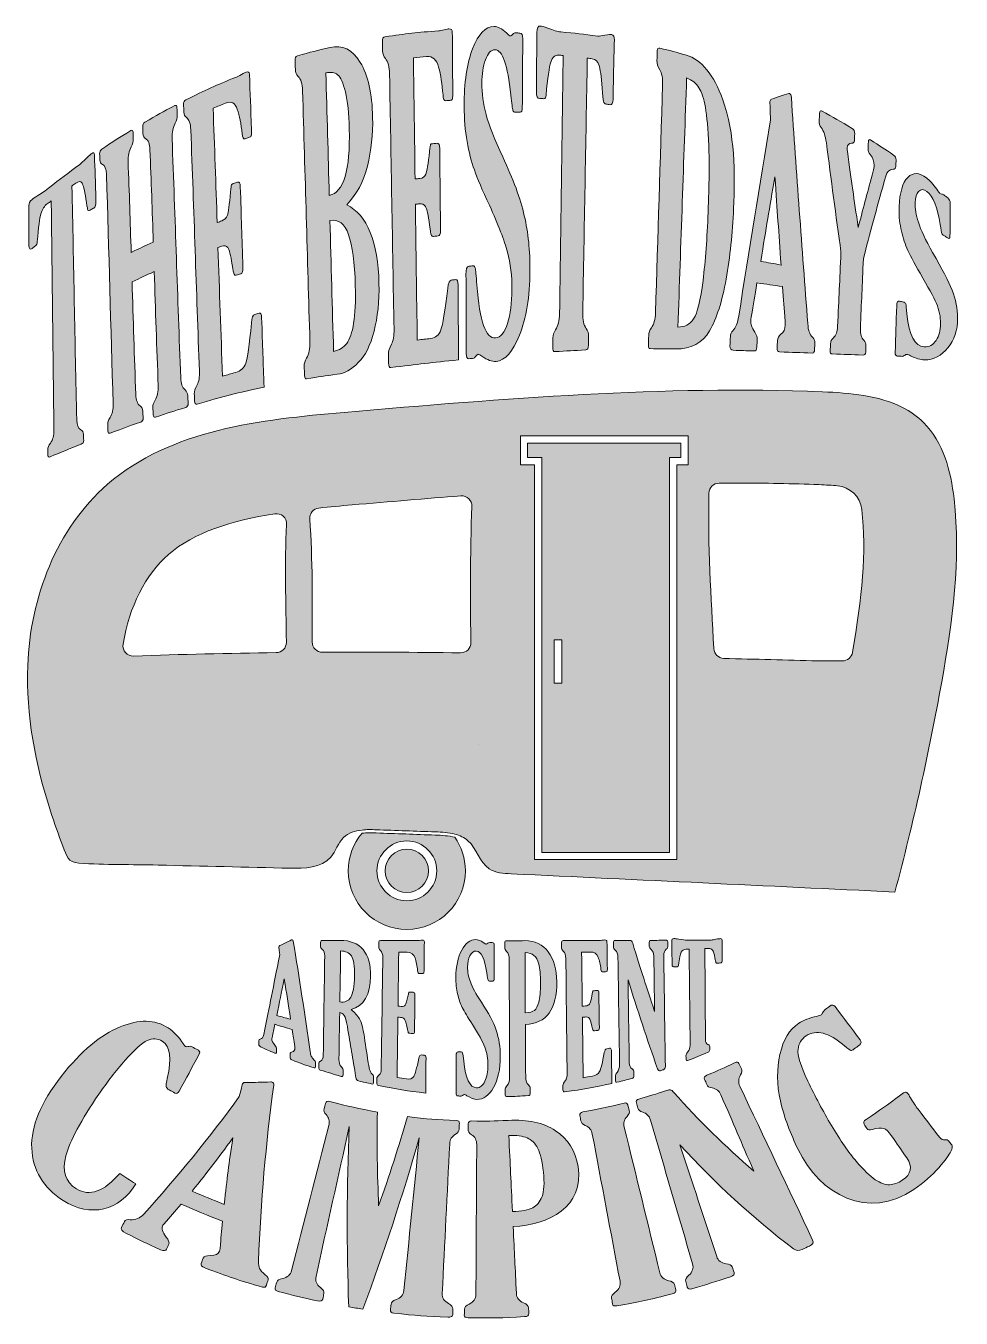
# Model space of a CAD drawing. Header units: inches. Extents: x 3.6 to 25.1, y -29.8 to -0.1.
import ezdxf

# ---------------------------------------------------------------- set-up
doc = ezdxf.new("R2010")
doc.units = ezdxf.units.IN
doc.header["$MEASUREMENT"] = 0
doc.layers.add('Layer 1', color=7, linetype='Continuous')

# ---------------------------------------------------------------- blocks, each defined once
blk = doc.blocks.new('block 4')
at = {"layer": 'Layer 1', "lineweight": 0}
blk.add_open_spline([(4.652, -3.78), (4.698, -5.571), (4.721, -7.362), (4.764, -9.153), (4.767, -9.278), (4.798, -9.352), (4.857, -9.385), (4.897, -9.406), (4.918, -9.441), (4.919, -9.489), (4.921, -9.546), (4.922, -9.573), (4.924, -9.626), (4.925, -9.672), (4.906, -9.701), (4.867, -9.716), (4.584, -9.828), (4.441, -9.886), (4.154, -10.005), (4.121, -10.02), (4.103, -10.009), (4.103, -9.972), (4.102, -9.921), (4.102, -9.895), (4.101, -9.84), (4.1, -9.798), (4.12, -9.748), (4.159, -9.693), (4.216, -9.611), (4.243, -9.514), (4.241, -9.396), (4.216, -7.638), (4.203, -5.88), (4.176, -4.122), (4.14, -4.149), (4.122, -4.162), (4.087, -4.189), (4.021, -4.238), (3.972, -4.313), (3.941, -4.417), (3.91, -4.521), (3.883, -4.719), (3.859, -5.061), (3.857, -5.107), (3.842, -5.139), (3.816, -5.157), (3.784, -5.18), (3.768, -5.191), (3.737, -5.214), (3.69, -5.247), (3.667, -5.225), (3.667, -5.152), (3.667, -4.713), (3.667, -4.517), (3.667, -4.23), (3.667, -4.174), (3.688, -4.132), (3.73, -4.096), (3.756, -4.074), (3.803, -4.041), (3.87, -3.998), (3.978, -3.929), (4.062, -3.874), (4.118, -3.83), (4.402, -3.604), (4.546, -3.494), (4.839, -3.283), (4.876, -3.249), (4.921, -3.204), (4.975, -3.154), (5.055, -3.078), (5.103, -3.037), (5.111, -3.031), (5.149, -3.005), (5.169, -3.015), (5.171, -3.064), (5.185, -3.42), (5.192, -3.645), (5.207, -4.134), (5.209, -4.213), (5.192, -4.265), (5.155, -4.287), (5.123, -4.306), (5.107, -4.316), (5.074, -4.335), (5.042, -4.355), (5.022, -4.349), (5.015, -4.317), (5.007, -4.286), (4.995, -4.202), (4.977, -4.076), (4.946, -3.87), (4.915, -3.755), (4.887, -3.711), (4.859, -3.667), (4.811, -3.67), (4.745, -3.715), (4.708, -3.741), (4.689, -3.754), (4.652, -3.78)], degree=3, knots=[0, 0, 0, 0, 1, 1, 1, 2, 2, 2, 3, 3, 3, 4, 4, 4, 5, 5, 5, 6, 6, 6, 7, 7, 7, 8, 8, 8, 9, 9, 9, 10, 10, 10, 11, 11, 11, 12, 12, 12, 13, 13, 13, 14, 14, 14, 15, 15, 15, 16, 16, 16, 17, 17, 17, 18, 18, 18, 19, 19, 19, 20, 20, 20, 21, 21, 21, 22, 22, 22, 23, 23, 23, 24, 24, 24, 25, 25, 25, 26, 26, 26, 27, 27, 27, 28, 28, 28, 29, 29, 29, 30, 30, 30, 31, 31, 31, 32, 32, 32, 33, 33, 33, 33], dxfattribs=at)
blk = doc.blocks.new('block 5')
at = {"layer": 'Layer 1', "lineweight": 0}
blk.add_open_spline([(6.956, -2.689), (7.027, -4.52), (7.083, -6.351), (7.154, -8.182), (7.16, -8.324), (7.192, -8.417), (7.253, -8.466), (7.293, -8.498), (7.314, -8.543), (7.316, -8.602), (7.319, -8.67), (7.321, -8.704), (7.324, -8.77), (7.327, -8.826), (7.309, -8.859), (7.27, -8.871), (6.992, -8.955), (6.853, -9), (6.574, -9.092), (6.541, -9.103), (6.524, -9.086), (6.521, -9.038), (6.519, -8.973), (6.517, -8.94), (6.514, -8.873), (6.512, -8.82), (6.528, -8.764), (6.564, -8.705), (6.619, -8.617), (6.644, -8.507), (6.638, -8.37), (6.604, -7.496), (6.574, -6.622), (6.546, -5.748), (6.342, -5.839), (6.24, -5.887), (6.037, -5.984), (6.063, -6.846), (6.09, -7.709), (6.123, -8.571), (6.128, -8.706), (6.16, -8.791), (6.219, -8.833), (6.26, -8.86), (6.281, -8.901), (6.284, -8.956), (6.286, -9.019), (6.288, -9.05), (6.291, -9.111), (6.293, -9.162), (6.275, -9.194), (6.236, -9.207), (5.956, -9.304), (5.816, -9.355), (5.535, -9.46), (5.502, -9.472), (5.484, -9.458), (5.482, -9.414), (5.48, -9.355), (5.479, -9.325), (5.476, -9.263), (5.474, -9.214), (5.492, -9.161), (5.53, -9.104), (5.584, -9.018), (5.609, -8.913), (5.604, -8.784), (5.545, -7.027), (5.507, -5.269), (5.447, -3.512), (5.443, -3.383), (5.412, -3.309), (5.356, -3.283), (5.318, -3.267), (5.298, -3.232), (5.296, -3.18), (5.294, -3.122), (5.293, -3.094), (5.29, -3.039), (5.289, -2.992), (5.306, -2.957), (5.342, -2.932), (5.605, -2.755), (5.738, -2.669), (6.008, -2.505), (6.039, -2.486), (6.056, -2.498), (6.058, -2.545), (6.061, -2.607), (6.062, -2.638), (6.065, -2.703), (6.068, -2.757), (6.051, -2.817), (6.015, -2.882), (5.963, -2.98), (5.94, -3.09), (5.945, -3.22), (5.972, -3.916), (5.994, -4.613), (6.016, -5.309), (6.218, -5.21), (6.319, -5.161), (6.523, -5.068), (6.5, -4.36), (6.476, -3.653), (6.447, -2.946), (6.442, -2.81), (6.409, -2.727), (6.35, -2.694), (6.31, -2.672), (6.289, -2.632), (6.287, -2.575), (6.284, -2.512), (6.282, -2.481), (6.28, -2.421), (6.277, -2.369), (6.295, -2.333), (6.332, -2.311), (6.603, -2.153), (6.74, -2.077), (7.016, -1.932), (7.049, -1.916), (7.066, -1.932), (7.069, -1.983), (7.072, -2.05), (7.073, -2.084), (7.076, -2.154), (7.079, -2.212), (7.063, -2.274), (7.029, -2.339), (6.975, -2.437), (6.951, -2.552), (6.956, -2.689)], degree=3, knots=[0, 0, 0, 0, 1, 1, 1, 2, 2, 2, 3, 3, 3, 4, 4, 4, 5, 5, 5, 6, 6, 6, 7, 7, 7, 8, 8, 8, 9, 9, 9, 10, 10, 10, 11, 11, 11, 12, 12, 12, 13, 13, 13, 14, 14, 14, 15, 15, 15, 16, 16, 16, 17, 17, 17, 18, 18, 18, 19, 19, 19, 20, 20, 20, 21, 21, 21, 22, 22, 22, 23, 23, 23, 24, 24, 24, 25, 25, 25, 26, 26, 26, 27, 27, 27, 28, 28, 28, 29, 29, 29, 30, 30, 30, 31, 31, 31, 32, 32, 32, 33, 33, 33, 34, 34, 34, 35, 35, 35, 36, 36, 36, 37, 37, 37, 38, 38, 38, 39, 39, 39, 40, 40, 40, 41, 41, 41, 42, 42, 42, 43, 43, 43, 44, 44, 44, 44], dxfattribs=at)
blk = doc.blocks.new('block 6')
at = {"layer": 'Layer 1', "lineweight": 0}
blk.add_open_spline([(9.071, -8.401), (8.451, -8.536), (8.145, -8.615), (7.531, -8.793), (7.496, -8.804), (7.476, -8.78), (7.474, -8.721), (7.471, -8.655), (7.469, -8.622), (7.466, -8.554), (7.464, -8.501), (7.487, -8.433), (7.532, -8.35), (7.573, -8.276), (7.591, -8.171), (7.585, -8.034), (7.515, -6.185), (7.457, -4.337), (7.386, -2.488), (7.38, -2.343), (7.348, -2.251), (7.29, -2.208), (7.251, -2.181), (7.23, -2.138), (7.228, -2.079), (7.225, -2.006), (7.223, -1.969), (7.22, -1.899), (7.218, -1.852), (7.234, -1.82), (7.27, -1.802), (7.729, -1.572), (7.962, -1.466), (8.434, -1.275), (8.455, -1.267), (8.496, -1.247), (8.555, -1.215), (8.608, -1.186), (8.642, -1.169), (8.655, -1.163), (8.706, -1.144), (8.732, -1.158), (8.734, -1.207), (8.753, -1.685), (8.762, -1.948), (8.781, -2.493), (8.783, -2.564), (8.781, -2.608), (8.775, -2.624), (8.768, -2.64), (8.749, -2.654), (8.717, -2.664), (8.683, -2.675), (8.666, -2.681), (8.632, -2.692), (8.596, -2.705), (8.574, -2.668), (8.566, -2.583), (8.541, -2.349), (8.504, -2.161), (8.454, -2.015), (8.405, -1.869), (8.314, -1.825), (8.184, -1.877), (8.069, -1.923), (8.012, -1.946), (7.898, -1.994), (7.933, -2.869), (7.963, -3.744), (7.992, -4.619), (8.033, -4.604), (8.054, -4.596), (8.096, -4.582), (8.16, -4.559), (8.204, -4.516), (8.226, -4.454), (8.249, -4.391), (8.273, -4.209), (8.3, -3.913), (8.309, -3.818), (8.316, -3.765), (8.32, -3.754), (8.324, -3.742), (8.338, -3.733), (8.36, -3.725), (8.4, -3.711), (8.42, -3.705), (8.461, -3.691), (8.5, -3.678), (8.521, -3.712), (8.524, -3.794), (8.548, -4.531), (8.56, -4.917), (8.585, -5.661), (8.587, -5.74), (8.57, -5.785), (8.534, -5.796), (8.492, -5.81), (8.472, -5.816), (8.43, -5.83), (8.407, -5.837), (8.391, -5.83), (8.381, -5.808), (8.371, -5.787), (8.357, -5.715), (8.337, -5.591), (8.302, -5.367), (8.268, -5.233), (8.235, -5.193), (8.202, -5.152), (8.157, -5.142), (8.101, -5.161), (8.065, -5.174), (8.047, -5.18), (8.011, -5.193), (8.044, -6.179), (8.077, -7.165), (8.117, -8.151), (8.238, -8.116), (8.298, -8.098), (8.42, -8.065), (8.533, -8.034), (8.609, -7.963), (8.649, -7.849), (8.689, -7.735), (8.732, -7.439), (8.78, -6.924), (8.792, -6.807), (8.817, -6.742), (8.856, -6.73), (8.895, -6.719), (8.915, -6.713), (8.954, -6.702), (8.992, -6.692), (9.012, -6.726), (9.015, -6.805), (9.037, -7.485), (9.049, -7.814), (9.071, -8.401)], degree=3, knots=[0, 0, 0, 0, 1, 1, 1, 2, 2, 2, 3, 3, 3, 4, 4, 4, 5, 5, 5, 6, 6, 6, 7, 7, 7, 8, 8, 8, 9, 9, 9, 10, 10, 10, 11, 11, 11, 12, 12, 12, 13, 13, 13, 14, 14, 14, 15, 15, 15, 16, 16, 16, 17, 17, 17, 18, 18, 18, 19, 19, 19, 20, 20, 20, 21, 21, 21, 22, 22, 22, 23, 23, 23, 24, 24, 24, 25, 25, 25, 26, 26, 26, 27, 27, 27, 28, 28, 28, 29, 29, 29, 30, 30, 30, 31, 31, 31, 32, 32, 32, 33, 33, 33, 34, 34, 34, 35, 35, 35, 36, 36, 36, 37, 37, 37, 38, 38, 38, 39, 39, 39, 40, 40, 40, 41, 41, 41, 42, 42, 42, 43, 43, 43, 44, 44, 44, 45, 45, 45, 46, 46, 46, 46], dxfattribs=at)
blk = doc.blocks.new('block 7')
at = {"layer": 'Layer 1', "lineweight": 0}
for points, knots in [([(10.969, -4.21), (11.445, -4.45), (11.692, -5.071), (11.711, -6.018), (11.72, -6.429), (11.682, -6.796), (11.598, -7.12), (11.515, -7.444), (11.394, -7.682), (11.235, -7.841), (11.076, -8), (10.921, -8.086), (10.753, -8.108), (10.468, -8.145), (10.326, -8.167), (10.044, -8.214), (10.017, -8.218), (10.002, -8.194), (10, -8.139), (9.997, -8.053), (9.996, -8.01), (9.993, -7.924), (9.991, -7.862), (10.009, -7.799), (10.046, -7.734), (10.103, -7.642), (10.128, -7.518), (10.124, -7.361), (10.066, -5.438), (10.013, -3.514), (9.955, -1.591), (9.95, -1.428), (9.917, -1.318), (9.854, -1.259), (9.813, -1.222), (9.791, -1.168), (9.789, -1.097), (9.786, -1.016), (9.785, -0.976), (9.782, -0.896), (9.78, -0.835), (9.798, -0.799), (9.837, -0.788), (10.136, -0.701), (10.287, -0.663), (10.589, -0.593), (10.869, -0.528), (11.101, -0.639), (11.281, -0.937), (11.46, -1.235), (11.555, -1.657), (11.566, -2.203), (11.574, -2.589), (11.534, -2.964), (11.445, -3.324), (11.357, -3.684), (11.198, -3.979), (10.969, -4.21)], [0, 0, 0, 0, 1, 1, 1, 2, 2, 2, 3, 3, 3, 4, 4, 4, 5, 5, 5, 6, 6, 6, 7, 7, 7, 8, 8, 8, 9, 9, 9, 10, 10, 10, 11, 11, 11, 12, 12, 12, 13, 13, 13, 14, 14, 14, 15, 15, 15, 16, 16, 16, 17, 17, 17, 18, 18, 18, 19, 19, 19, 19]), ([(10.491, -1.178), (10.518, -2.117), (10.544, -3.056), (10.569, -3.995), (10.902, -3.933), (11.053, -3.414), (11.029, -2.465), (11.02, -2.111), (10.991, -1.83), (10.939, -1.618), (10.888, -1.405), (10.828, -1.274), (10.76, -1.221), (10.692, -1.168), (10.602, -1.154), (10.491, -1.178)], [0, 0, 0, 0, 1, 1, 1, 2, 2, 2, 3, 3, 3, 4, 4, 4, 5, 5, 5, 5]), ([(10.585, -4.57), (10.612, -5.573), (10.639, -6.577), (10.668, -7.581), (10.799, -7.551), (10.897, -7.492), (10.969, -7.397), (11.042, -7.302), (11.095, -7.149), (11.129, -6.935), (11.163, -6.72), (11.176, -6.432), (11.167, -6.069), (11.155, -5.544), (11.103, -5.15), (11.013, -4.899), (10.923, -4.648), (10.782, -4.536), (10.585, -4.57)], [0, 0, 0, 0, 1, 1, 1, 2, 2, 2, 3, 3, 3, 4, 4, 4, 5, 5, 5, 6, 6, 6, 6])]:
    blk.add_open_spline(points, degree=3, knots=knots, dxfattribs=at)
blk = doc.blocks.new('block 8')
at = {"layer": 'Layer 1', "lineweight": 0}
blk.add_open_spline([(13.54, -7.776), (12.918, -7.841), (12.607, -7.878), (11.987, -7.954), (11.951, -7.958), (11.932, -7.924), (11.931, -7.85), (11.929, -7.768), (11.928, -7.727), (11.927, -7.645), (11.926, -7.58), (11.95, -7.504), (11.998, -7.419), (12.04, -7.342), (12.06, -7.225), (12.057, -7.068), (12.022, -5.115), (11.989, -3.161), (11.954, -1.208), (11.951, -1.042), (11.919, -0.923), (11.858, -0.85), (11.818, -0.803), (11.796, -0.743), (11.795, -0.671), (11.793, -0.582), (11.792, -0.537), (11.791, -0.449), (11.789, -0.39), (11.808, -0.358), (11.846, -0.352), (12.339, -0.277), (12.587, -0.249), (13.083, -0.212), (13.106, -0.21), (13.149, -0.203), (13.211, -0.189), (13.267, -0.176), (13.303, -0.169), (13.317, -0.168), (13.37, -0.164), (13.397, -0.191), (13.397, -0.247), (13.401, -0.797), (13.403, -1.08), (13.407, -1.653), (13.407, -1.728), (13.404, -1.773), (13.397, -1.788), (13.39, -1.803), (13.37, -1.811), (13.336, -1.813), (13.301, -1.816), (13.284, -1.817), (13.248, -1.819), (13.21, -1.822), (13.188, -1.778), (13.183, -1.687), (13.163, -1.435), (13.13, -1.222), (13.083, -1.048), (13.035, -0.873), (12.943, -0.793), (12.805, -0.805), (12.684, -0.816), (12.624, -0.822), (12.503, -0.835), (12.516, -1.763), (12.529, -2.69), (12.541, -3.618), (12.584, -3.613), (12.606, -3.611), (12.649, -3.607), (12.716, -3.599), (12.762, -3.567), (12.786, -3.509), (12.811, -3.452), (12.84, -3.275), (12.875, -2.983), (12.886, -2.888), (12.894, -2.836), (12.899, -2.826), (12.904, -2.815), (12.918, -2.809), (12.941, -2.807), (12.983, -2.803), (13.004, -2.801), (13.045, -2.798), (13.086, -2.794), (13.107, -2.834), (13.108, -2.917), (13.115, -3.668), (13.118, -4.049), (13.125, -4.802), (13.125, -4.882), (13.107, -4.923), (13.07, -4.927), (13.027, -4.931), (13.006, -4.934), (12.963, -4.938), (12.94, -4.941), (12.923, -4.93), (12.914, -4.906), (12.904, -4.882), (12.891, -4.806), (12.874, -4.677), (12.844, -4.444), (12.812, -4.302), (12.778, -4.253), (12.745, -4.205), (12.7, -4.184), (12.642, -4.19), (12.605, -4.195), (12.586, -4.197), (12.549, -4.201), (12.562, -5.241), (12.576, -6.281), (12.591, -7.322), (12.714, -7.307), (12.775, -7.299), (12.898, -7.285), (13.012, -7.272), (13.091, -7.207), (13.134, -7.089), (13.177, -6.97), (13.229, -6.654), (13.291, -6.128), (13.305, -6.009), (13.333, -5.947), (13.373, -5.943), (13.412, -5.938), (13.432, -5.936), (13.472, -5.933), (13.51, -5.929), (13.53, -5.968), (13.53, -6.049), (13.534, -6.755), (13.536, -7.103), (13.54, -7.776)], degree=3, knots=[0, 0, 0, 0, 1, 1, 1, 2, 2, 2, 3, 3, 3, 4, 4, 4, 5, 5, 5, 6, 6, 6, 7, 7, 7, 8, 8, 8, 9, 9, 9, 10, 10, 10, 11, 11, 11, 12, 12, 12, 13, 13, 13, 14, 14, 14, 15, 15, 15, 16, 16, 16, 17, 17, 17, 18, 18, 18, 19, 19, 19, 20, 20, 20, 21, 21, 21, 22, 22, 22, 23, 23, 23, 24, 24, 24, 25, 25, 25, 26, 26, 26, 27, 27, 27, 28, 28, 28, 29, 29, 29, 30, 30, 30, 31, 31, 31, 32, 32, 32, 33, 33, 33, 34, 34, 34, 35, 35, 35, 36, 36, 36, 37, 37, 37, 38, 38, 38, 39, 39, 39, 40, 40, 40, 41, 41, 41, 42, 42, 42, 43, 43, 43, 44, 44, 44, 45, 45, 45, 46, 46, 46, 46], dxfattribs=at)
blk = doc.blocks.new('block 9')
at = {"layer": 'Layer 1', "lineweight": 0}
blk.add_open_spline([(13.89, -7.74), (13.845, -7.745), (13.822, -7.747), (13.777, -7.752), (13.739, -7.755), (13.72, -7.715), (13.719, -7.631), (13.716, -6.923), (13.715, -6.556), (13.711, -5.816), (13.711, -5.692), (13.731, -5.628), (13.773, -5.624), (13.813, -5.621), (13.833, -5.619), (13.873, -5.615), (13.899, -5.613), (13.916, -5.631), (13.925, -5.667), (13.933, -5.704), (13.946, -5.833), (13.961, -6.053), (14.026, -6.899), (14.169, -7.294), (14.391, -7.274), (14.507, -7.264), (14.598, -7.152), (14.665, -6.938), (14.732, -6.723), (14.767, -6.466), (14.768, -6.165), (14.769, -5.854), (14.735, -5.565), (14.664, -5.3), (14.593, -5.034), (14.456, -4.675), (14.248, -4.223), (14.088, -3.877), (13.971, -3.605), (13.903, -3.412), (13.834, -3.22), (13.778, -3), (13.735, -2.755), (13.692, -2.51), (13.67, -2.24), (13.669, -1.947), (13.666, -1.405), (13.731, -0.965), (13.864, -0.623), (13.997, -0.281), (14.161, -0.113), (14.355, -0.113), (14.443, -0.113), (14.539, -0.162), (14.64, -0.261), (14.685, -0.306), (14.715, -0.329), (14.731, -0.329), (14.747, -0.33), (14.765, -0.316), (14.785, -0.292), (14.803, -0.27), (14.828, -0.26), (14.857, -0.261), (14.893, -0.262), (14.911, -0.262), (14.947, -0.264), (14.993, -0.265), (15.017, -0.308), (15.016, -0.393), (15.012, -1.013), (15.01, -1.329), (15.006, -1.966), (15.006, -2.047), (14.988, -2.086), (14.953, -2.086), (14.909, -2.085), (14.887, -2.085), (14.843, -2.085), (14.815, -2.084), (14.796, -2.069), (14.788, -2.038), (14.779, -2.007), (14.764, -1.89), (14.743, -1.688), (14.671, -0.991), (14.549, -0.649), (14.378, -0.649), (14.287, -0.648), (14.213, -0.725), (14.158, -0.878), (14.103, -1.031), (14.075, -1.209), (14.076, -1.412), (14.076, -1.647), (14.109, -1.889), (14.173, -2.136), (14.237, -2.383), (14.366, -2.708), (14.555, -3.109), (14.798, -3.623), (14.962, -4.075), (15.052, -4.463), (15.142, -4.851), (15.185, -5.271), (15.181, -5.723), (15.177, -6.331), (15.096, -6.824), (14.942, -7.209), (14.789, -7.594), (14.609, -7.793), (14.402, -7.812), (14.309, -7.821), (14.201, -7.781), (14.077, -7.693), (14.037, -7.662), (14.009, -7.647), (13.992, -7.649), (13.977, -7.65), (13.958, -7.669), (13.933, -7.702), (13.916, -7.726), (13.901, -7.739), (13.89, -7.74)], degree=3, knots=[0, 0, 0, 0, 1, 1, 1, 2, 2, 2, 3, 3, 3, 4, 4, 4, 5, 5, 5, 6, 6, 6, 7, 7, 7, 8, 8, 8, 9, 9, 9, 10, 10, 10, 11, 11, 11, 12, 12, 12, 13, 13, 13, 14, 14, 14, 15, 15, 15, 16, 16, 16, 17, 17, 17, 18, 18, 18, 19, 19, 19, 20, 20, 20, 21, 21, 21, 22, 22, 22, 23, 23, 23, 24, 24, 24, 25, 25, 25, 26, 26, 26, 27, 27, 27, 28, 28, 28, 29, 29, 29, 30, 30, 30, 31, 31, 31, 32, 32, 32, 33, 33, 33, 34, 34, 34, 35, 35, 35, 36, 36, 36, 37, 37, 37, 38, 38, 38, 39, 39, 39, 40, 40, 40, 41, 41, 41, 41], dxfattribs=at)
blk = doc.blocks.new('block 10')
at = {"layer": 'Layer 1', "lineweight": 0}
blk.add_open_spline([(16.5, -0.84), (16.465, -2.792), (16.43, -4.744), (16.394, -6.695), (16.391, -6.856), (16.418, -6.975), (16.474, -7.053), (16.513, -7.104), (16.531, -7.165), (16.53, -7.235), (16.528, -7.318), (16.528, -7.359), (16.526, -7.441), (16.525, -7.512), (16.504, -7.548), (16.465, -7.549), (16.181, -7.562), (16.039, -7.569), (15.755, -7.587), (15.722, -7.589), (15.706, -7.557), (15.706, -7.492), (15.708, -7.405), (15.708, -7.362), (15.709, -7.274), (15.71, -7.206), (15.731, -7.142), (15.771, -7.084), (15.83, -6.997), (15.861, -6.874), (15.863, -6.715), (15.89, -4.737), (15.917, -2.759), (15.944, -0.78), (15.902, -0.777), (15.881, -0.775), (15.839, -0.771), (15.76, -0.765), (15.701, -0.818), (15.662, -0.931), (15.624, -1.044), (15.587, -1.297), (15.552, -1.694), (15.548, -1.748), (15.531, -1.774), (15.501, -1.773), (15.464, -1.771), (15.445, -1.77), (15.408, -1.768), (15.354, -1.766), (15.328, -1.719), (15.328, -1.627), (15.333, -1.072), (15.336, -0.796), (15.341, -0.255), (15.342, -0.149), (15.368, -0.098), (15.42, -0.102), (15.452, -0.104), (15.509, -0.12), (15.591, -0.151), (15.722, -0.201), (15.822, -0.23), (15.889, -0.236), (16.23, -0.268), (16.401, -0.288), (16.741, -0.338), (16.784, -0.332), (16.839, -0.321), (16.9, -0.312), (16.993, -0.297), (17.049, -0.295), (17.059, -0.297), (17.102, -0.304), (17.123, -0.345), (17.121, -0.421), (17.108, -0.964), (17.102, -1.238), (17.09, -1.786), (17.088, -1.875), (17.066, -1.916), (17.025, -1.911), (16.989, -1.906), (16.971, -1.904), (16.935, -1.899), (16.899, -1.894), (16.877, -1.872), (16.871, -1.831), (16.865, -1.79), (16.856, -1.688), (16.843, -1.527), (16.821, -1.26), (16.794, -1.082), (16.766, -0.997), (16.737, -0.912), (16.685, -0.863), (16.608, -0.854), (16.565, -0.848), (16.543, -0.845), (16.5, -0.84)], degree=3, knots=[0, 0, 0, 0, 1, 1, 1, 2, 2, 2, 3, 3, 3, 4, 4, 4, 5, 5, 5, 6, 6, 6, 7, 7, 7, 8, 8, 8, 9, 9, 9, 10, 10, 10, 11, 11, 11, 12, 12, 12, 13, 13, 13, 14, 14, 14, 15, 15, 15, 16, 16, 16, 17, 17, 17, 18, 18, 18, 19, 19, 19, 20, 20, 20, 21, 21, 21, 22, 22, 22, 23, 23, 23, 24, 24, 24, 25, 25, 25, 26, 26, 26, 27, 27, 27, 28, 28, 28, 29, 29, 29, 30, 30, 30, 31, 31, 31, 32, 32, 32, 33, 33, 33, 33], dxfattribs=at)
blk = doc.blocks.new('block 11')
at = {"layer": 'Layer 1', "lineweight": 0}
for points, knots in [([(18.101, -0.896), (18.103, -0.803), (18.105, -0.757), (18.108, -0.664), (18.109, -0.62), (18.128, -0.601), (18.164, -0.61), (18.41, -0.668), (18.533, -0.7), (18.777, -0.77), (19.121, -0.869), (19.409, -1.229), (19.613, -1.798), (19.893, -2.581), (19.9, -3.475), (19.862, -4.302), (19.836, -4.867), (19.781, -5.406), (19.69, -5.919), (19.6, -6.431), (19.473, -6.827), (19.309, -7.108), (19.146, -7.389), (18.884, -7.53), (18.524, -7.525), (18.291, -7.522), (18.175, -7.52), (17.941, -7.519), (17.914, -7.519), (17.901, -7.494), (17.903, -7.444), (17.906, -7.353), (17.907, -7.307), (17.91, -7.216), (17.912, -7.151), (17.932, -7.092), (17.972, -7.04), (18.031, -6.958), (18.062, -6.844), (18.067, -6.696), (18.122, -4.948), (18.176, -3.2), (18.231, -1.452), (18.235, -1.301), (18.212, -1.186), (18.163, -1.106), (18.119, -1.035), (18.098, -0.964), (18.101, -0.896)], [0, 0, 0, 0, 1, 1, 1, 2, 2, 2, 3, 3, 3, 4, 4, 4, 5, 5, 5, 6, 6, 6, 7, 7, 7, 8, 8, 8, 9, 9, 9, 10, 10, 10, 11, 11, 11, 12, 12, 12, 13, 13, 13, 14, 14, 14, 15, 15, 15, 16, 16, 16, 16]), ([(18.782, -1.294), (18.716, -3.203), (18.649, -5.113), (18.583, -7.022), (18.734, -7.028), (18.854, -6.964), (18.943, -6.831), (19.031, -6.699), (19.103, -6.405), (19.159, -5.951), (19.214, -5.498), (19.254, -4.977), (19.276, -4.385), (19.301, -3.746), (19.306, -3.236), (19.291, -2.853), (19.276, -2.471), (19.25, -2.177), (19.213, -1.974), (19.177, -1.77), (19.127, -1.618), (19.065, -1.52), (19.002, -1.421), (18.908, -1.345), (18.782, -1.294)], [0, 0, 0, 0, 1, 1, 1, 2, 2, 2, 3, 3, 3, 4, 4, 4, 5, 5, 5, 6, 6, 6, 7, 7, 7, 8, 8, 8, 8])]:
    blk.add_open_spline(points, degree=3, knots=knots, dxfattribs=at)
blk = doc.blocks.new('block 12')
at = {"layer": 'Layer 1', "lineweight": 0}
for points, knots in [([(20.711, -2.261), (20.707, -2.152), (20.705, -2.097), (20.701, -1.987), (20.698, -1.898), (20.697, -1.848), (20.697, -1.837), (20.698, -1.811), (20.711, -1.794), (20.734, -1.785), (20.893, -1.727), (20.973, -1.701), (21.131, -1.654), (21.137, -1.652), (21.144, -1.652), (21.151, -1.656), (21.172, -1.666), (21.185, -1.695), (21.189, -1.743), (21.309, -3.477), (21.432, -5.21), (21.567, -6.942), (21.573, -7.032), (21.583, -7.097), (21.597, -7.136), (21.611, -7.176), (21.64, -7.219), (21.683, -7.265), (21.716, -7.301), (21.732, -7.34), (21.73, -7.382), (21.727, -7.445), (21.726, -7.476), (21.723, -7.539), (21.72, -7.596), (21.705, -7.623), (21.676, -7.622), (21.373, -7.61), (21.222, -7.604), (20.919, -7.593), (20.878, -7.592), (20.859, -7.56), (20.862, -7.499), (20.865, -7.432), (20.867, -7.399), (20.87, -7.332), (20.872, -7.273), (20.9, -7.225), (20.949, -7.188), (21.011, -7.141), (21.044, -7.07), (21.048, -6.98), (21.049, -6.954), (21.049, -6.925), (21.047, -6.893), (21.024, -6.574), (21.012, -6.414), (20.989, -6.092), (20.753, -6.056), (20.634, -6.039), (20.397, -6.007), (20.345, -6.319), (20.319, -6.477), (20.267, -6.793), (20.261, -6.828), (20.258, -6.853), (20.257, -6.868), (20.253, -6.948), (20.283, -7.038), (20.347, -7.137), (20.388, -7.203), (20.407, -7.259), (20.405, -7.306), (20.402, -7.376), (20.4, -7.41), (20.397, -7.48), (20.394, -7.543), (20.371, -7.573), (20.327, -7.572), (20.138, -7.565), (20.043, -7.562), (19.853, -7.556), (19.801, -7.555), (19.775, -7.521), (19.778, -7.456), (19.782, -7.371), (19.784, -7.328), (19.787, -7.243), (19.789, -7.186), (19.808, -7.14), (19.843, -7.107), (19.908, -7.042), (19.953, -6.93), (19.98, -6.77), (20.217, -5.266), (20.46, -3.763), (20.711, -2.261)], [0, 0, 0, 0, 1, 1, 1, 2, 2, 2, 3, 3, 3, 4, 4, 4, 5, 5, 5, 6, 6, 6, 7, 7, 7, 8, 8, 8, 9, 9, 9, 10, 10, 10, 11, 11, 11, 12, 12, 12, 13, 13, 13, 14, 14, 14, 15, 15, 15, 16, 16, 16, 17, 17, 17, 18, 18, 18, 19, 19, 19, 20, 20, 20, 21, 21, 21, 22, 22, 22, 23, 23, 23, 24, 24, 24, 25, 25, 25, 26, 26, 26, 27, 27, 27, 28, 28, 28, 29, 29, 29, 30, 30, 30, 31, 31, 31, 32, 32, 32, 32]), ([(20.811, -3.567), (20.68, -4.332), (20.615, -4.721), (20.484, -5.512), (20.672, -5.544), (20.766, -5.561), (20.953, -5.596), (20.896, -4.797), (20.868, -4.391), (20.811, -3.567)], [0, 0, 0, 0, 1, 1, 1, 2, 2, 2, 3, 3, 3, 3])]:
    blk.add_open_spline(points, degree=3, knots=knots, dxfattribs=at)
blk = doc.blocks.new('block 13')
at = {"layer": 'Layer 1', "lineweight": 0}
blk.add_open_spline([(22.844, -5.446), (22.816, -6.095), (22.802, -6.419), (22.775, -7.068), (22.77, -7.179), (22.796, -7.265), (22.852, -7.324), (22.888, -7.363), (22.905, -7.406), (22.903, -7.454), (22.901, -7.511), (22.9, -7.539), (22.898, -7.596), (22.896, -7.644), (22.875, -7.668), (22.836, -7.666), (22.553, -7.656), (22.412, -7.651), (22.129, -7.64), (22.096, -7.639), (22.08, -7.614), (22.083, -7.566), (22.085, -7.501), (22.087, -7.469), (22.09, -7.404), (22.092, -7.354), (22.114, -7.309), (22.155, -7.271), (22.215, -7.214), (22.247, -7.129), (22.253, -7.014), (22.283, -6.327), (22.299, -5.984), (22.33, -5.297), (22.214, -4.46), (22.102, -3.623), (21.994, -2.784), (21.972, -2.629), (21.933, -2.513), (21.874, -2.437), (21.842, -2.396), (21.827, -2.347), (21.829, -2.289), (21.833, -2.217), (21.834, -2.182), (21.837, -2.11), (21.84, -2.057), (21.855, -2.038), (21.883, -2.053), (22.168, -2.208), (22.309, -2.289), (22.589, -2.457), (22.629, -2.482), (22.648, -2.523), (22.645, -2.58), (22.643, -2.644), (22.641, -2.676), (22.638, -2.739), (22.637, -2.779), (22.615, -2.798), (22.574, -2.798), (22.509, -2.797), (22.474, -2.832), (22.471, -2.9), (22.47, -2.922), (22.472, -2.948), (22.477, -2.978), (22.575, -3.701), (22.625, -4.053), (22.726, -4.733), (22.866, -4.196), (22.935, -3.938), (23.071, -3.441), (23.083, -3.394), (23.09, -3.347), (23.092, -3.299), (23.095, -3.219), (23.066, -3.139), (23.004, -3.059), (22.968, -3.013), (22.951, -2.971), (22.952, -2.933), (22.955, -2.865), (22.957, -2.831), (22.959, -2.763), (22.962, -2.714), (22.979, -2.7), (23.012, -2.721), (23.224, -2.857), (23.329, -2.927), (23.538, -3.072), (23.578, -3.099), (23.598, -3.135), (23.596, -3.178), (23.594, -3.239), (23.593, -3.27), (23.59, -3.331), (23.589, -3.374), (23.567, -3.395), (23.526, -3.395), (23.444, -3.399), (23.388, -3.451), (23.36, -3.55), (23.159, -4.262), (23.056, -4.642), (22.844, -5.446)], degree=3, knots=[0, 0, 0, 0, 1, 1, 1, 2, 2, 2, 3, 3, 3, 4, 4, 4, 5, 5, 5, 6, 6, 6, 7, 7, 7, 8, 8, 8, 9, 9, 9, 10, 10, 10, 11, 11, 11, 12, 12, 12, 13, 13, 13, 14, 14, 14, 15, 15, 15, 16, 16, 16, 17, 17, 17, 18, 18, 18, 19, 19, 19, 20, 20, 20, 21, 21, 21, 22, 22, 22, 23, 23, 23, 24, 24, 24, 25, 25, 25, 26, 26, 26, 27, 27, 27, 28, 28, 28, 29, 29, 29, 30, 30, 30, 31, 31, 31, 32, 32, 32, 33, 33, 33, 34, 34, 34, 35, 35, 35, 35], dxfattribs=at)
blk = doc.blocks.new('block 14')
at = {"layer": 'Layer 1', "lineweight": 0}
blk.add_open_spline([(23.741, -7.696), (23.696, -7.694), (23.674, -7.694), (23.628, -7.692), (23.591, -7.691), (23.573, -7.665), (23.574, -7.613), (23.589, -7.178), (23.597, -6.96), (23.612, -6.525), (23.614, -6.452), (23.635, -6.419), (23.675, -6.428), (23.713, -6.436), (23.732, -6.44), (23.77, -6.448), (23.795, -6.453), (23.811, -6.468), (23.819, -6.491), (23.826, -6.514), (23.835, -6.591), (23.846, -6.72), (23.892, -7.217), (24.026, -7.463), (24.245, -7.476), (24.359, -7.483), (24.449, -7.432), (24.516, -7.328), (24.583, -7.224), (24.616, -7.098), (24.618, -6.945), (24.62, -6.786), (24.588, -6.634), (24.523, -6.479), (24.458, -6.324), (24.331, -6.101), (24.146, -5.785), (24.003, -5.542), (23.902, -5.344), (23.843, -5.207), (23.785, -5.07), (23.739, -4.921), (23.706, -4.759), (23.673, -4.598), (23.659, -4.429), (23.665, -4.255), (23.677, -3.935), (23.745, -3.704), (23.867, -3.581), (23.989, -3.458), (24.131, -3.466), (24.293, -3.592), (24.367, -3.649), (24.446, -3.738), (24.53, -3.856), (24.567, -3.909), (24.592, -3.941), (24.605, -3.951), (24.619, -3.961), (24.634, -3.965), (24.65, -3.965), (24.665, -3.965), (24.686, -3.976), (24.71, -3.995), (24.739, -4.019), (24.754, -4.031), (24.784, -4.055), (24.822, -4.085), (24.841, -4.122), (24.841, -4.165), (24.839, -4.477), (24.838, -4.633), (24.835, -4.945), (24.835, -4.984), (24.82, -4.994), (24.79, -4.977), (24.752, -4.954), (24.733, -4.943), (24.695, -4.921), (24.67, -4.907), (24.654, -4.89), (24.647, -4.87), (24.64, -4.85), (24.627, -4.783), (24.609, -4.667), (24.55, -4.27), (24.451, -4.009), (24.306, -3.906), (24.229, -3.85), (24.165, -3.849), (24.115, -3.903), (24.065, -3.958), (24.038, -4.045), (24.035, -4.16), (24.031, -4.293), (24.056, -4.447), (24.109, -4.615), (24.162, -4.784), (24.27, -5.023), (24.437, -5.312), (24.65, -5.683), (24.8, -5.96), (24.884, -6.176), (24.968, -6.391), (25.011, -6.598), (25.011, -6.811), (25.011, -7.098), (24.938, -7.32), (24.788, -7.499), (24.637, -7.678), (24.456, -7.779), (24.249, -7.777), (24.157, -7.776), (24.05, -7.746), (23.928, -7.684), (23.889, -7.662), (23.861, -7.651), (23.845, -7.651), (23.83, -7.65), (23.81, -7.659), (23.785, -7.677), (23.767, -7.69), (23.752, -7.696), (23.741, -7.696)], degree=3, knots=[0, 0, 0, 0, 1, 1, 1, 2, 2, 2, 3, 3, 3, 4, 4, 4, 5, 5, 5, 6, 6, 6, 7, 7, 7, 8, 8, 8, 9, 9, 9, 10, 10, 10, 11, 11, 11, 12, 12, 12, 13, 13, 13, 14, 14, 14, 15, 15, 15, 16, 16, 16, 17, 17, 17, 18, 18, 18, 19, 19, 19, 20, 20, 20, 21, 21, 21, 22, 22, 22, 23, 23, 23, 24, 24, 24, 25, 25, 25, 26, 26, 26, 27, 27, 27, 28, 28, 28, 29, 29, 29, 30, 30, 30, 31, 31, 31, 32, 32, 32, 33, 33, 33, 34, 34, 34, 35, 35, 35, 36, 36, 36, 37, 37, 37, 38, 38, 38, 39, 39, 39, 40, 40, 40, 41, 41, 41, 41], dxfattribs=at)
blk = doc.blocks.new('block 3')
at = {"layer": 'Layer 1'}
for name in ['block 8', 'block 9', 'block 10', 'block 7', 'block 11', 'block 6', 'block 12', 'block 5', 'block 13', 'block 4', 'block 14']:
    blk.add_blockref(name, (0, 0), dxfattribs=at)
blk = doc.blocks.new('block 16')
at = {"layer": 'Layer 1', "lineweight": 0}
blk.add_open_spline([(6.123, -26.721), (5.93, -27.028), (5.686, -27.221), (5.385, -27.292), (5.084, -27.362), (4.768, -27.3), (4.451, -27.101), (3.999, -26.817), (3.753, -26.403), (3.73, -25.899), (3.707, -25.395), (3.943, -24.848), (4.407, -24.251), (4.864, -23.661), (5.323, -23.29), (5.761, -23.111), (6.199, -22.931), (6.557, -22.936), (6.867, -23.133), (6.995, -23.214), (7.112, -23.341), (7.224, -23.515), (7.241, -23.538), (7.255, -23.553), (7.266, -23.559), (7.279, -23.567), (7.303, -23.567), (7.339, -23.56), (7.362, -23.551), (7.383, -23.55), (7.402, -23.559), (7.466, -23.595), (7.498, -23.613), (7.561, -23.648), (7.597, -23.667), (7.601, -23.702), (7.574, -23.751), (7.392, -24.087), (7.301, -24.255), (7.119, -24.59), (7.094, -24.638), (7.061, -24.652), (7.023, -24.631), (6.97, -24.601), (6.943, -24.587), (6.89, -24.557), (6.847, -24.533), (6.824, -24.507), (6.82, -24.48), (6.815, -24.453), (6.824, -24.391), (6.846, -24.294), (6.949, -23.836), (6.916, -23.556), (6.731, -23.439), (6.622, -23.371), (6.507, -23.365), (6.384, -23.423), (6.26, -23.481), (6.092, -23.633), (5.878, -23.878), (5.663, -24.124), (5.461, -24.383), (5.274, -24.657), (4.865, -25.255), (4.609, -25.726), (4.516, -26.072), (4.424, -26.418), (4.505, -26.676), (4.756, -26.831), (5.057, -27.018), (5.395, -26.898), (5.752, -26.478), (5.899, -26.577), (5.973, -26.626), (6.123, -26.721)], degree=3, knots=[0, 0, 0, 0, 1, 1, 1, 2, 2, 2, 3, 3, 3, 4, 4, 4, 5, 5, 5, 6, 6, 6, 7, 7, 7, 8, 8, 8, 9, 9, 9, 10, 10, 10, 11, 11, 11, 12, 12, 12, 13, 13, 13, 14, 14, 14, 15, 15, 15, 16, 16, 16, 17, 17, 17, 18, 18, 18, 19, 19, 19, 20, 20, 20, 21, 21, 21, 22, 22, 22, 23, 23, 23, 24, 24, 24, 25, 25, 25, 25], dxfattribs=at)
blk = doc.blocks.new('block 17')
at = {"layer": 'Layer 1', "lineweight": 0}
for points, knots in [([(8.501, -24.711), (8.521, -24.633), (8.531, -24.594), (8.551, -24.517), (8.567, -24.454), (8.577, -24.419), (8.58, -24.412), (8.588, -24.394), (8.609, -24.386), (8.644, -24.386), (8.88, -24.387), (8.996, -24.385), (9.228, -24.375), (9.237, -24.375), (9.247, -24.376), (9.256, -24.38), (9.284, -24.39), (9.295, -24.413), (9.291, -24.449), (9.11, -25.798), (8.995, -27.137), (8.943, -28.497), (8.94, -28.572), (8.948, -28.628), (8.966, -28.666), (8.985, -28.704), (9.029, -28.751), (9.097, -28.808), (9.15, -28.851), (9.172, -28.89), (9.163, -28.923), (9.148, -28.973), (9.141, -28.997), (9.127, -29.046), (9.115, -29.091), (9.083, -29.106), (9.032, -29.092), (8.497, -28.937), (8.231, -28.849), (7.706, -28.651), (7.635, -28.625), (7.609, -28.589), (7.625, -28.546), (7.644, -28.498), (7.653, -28.474), (7.671, -28.426), (7.687, -28.384), (7.743, -28.366), (7.836, -28.367), (7.95, -28.368), (8.02, -28.333), (8.044, -28.267), (8.051, -28.249), (8.056, -28.227), (8.06, -28.201), (8.079, -27.95), (8.09, -27.824), (8.114, -27.573), (7.73, -27.429), (7.54, -27.35), (7.163, -27.182), (7.007, -27.368), (6.928, -27.461), (6.768, -27.645), (6.75, -27.665), (6.738, -27.68), (6.733, -27.69), (6.709, -27.743), (6.738, -27.827), (6.822, -27.941), (6.876, -28.016), (6.896, -28.07), (6.882, -28.102), (6.861, -28.148), (6.851, -28.172), (6.831, -28.219), (6.812, -28.261), (6.765, -28.266), (6.691, -28.233), (6.369, -28.089), (6.209, -28.012), (5.893, -27.852), (5.804, -27.807), (5.771, -27.763), (5.793, -27.722), (5.821, -27.668), (5.835, -27.641), (5.862, -27.587), (5.881, -27.551), (5.924, -27.536), (5.99, -27.542), (6.113, -27.55), (6.217, -27.51), (6.3, -27.421), (7.078, -26.556), (7.82, -25.655), (8.501, -24.711)], [0, 0, 0, 0, 1, 1, 1, 2, 2, 2, 3, 3, 3, 4, 4, 4, 5, 5, 5, 6, 6, 6, 7, 7, 7, 8, 8, 8, 9, 9, 9, 10, 10, 10, 11, 11, 11, 12, 12, 12, 13, 13, 13, 14, 14, 14, 15, 15, 15, 16, 16, 16, 17, 17, 17, 18, 18, 18, 19, 19, 19, 20, 20, 20, 21, 21, 21, 22, 22, 22, 23, 23, 23, 24, 24, 24, 25, 25, 25, 26, 26, 26, 27, 27, 27, 28, 28, 28, 29, 29, 29, 30, 30, 30, 31, 31, 31, 32, 32, 32, 32]), ([(8.354, -25.663), (7.992, -26.16), (7.804, -26.405), (7.416, -26.886), (7.709, -27.015), (7.856, -27.076), (8.154, -27.19), (8.22, -26.576), (8.26, -26.27), (8.354, -25.663)], [0, 0, 0, 0, 1, 1, 1, 2, 2, 2, 3, 3, 3, 3])]:
    blk.add_open_spline(points, degree=3, knots=knots, dxfattribs=at)
blk = doc.blocks.new('block 18')
at = {"layer": 'Layer 1', "lineweight": 0}
blk.add_open_spline([(9.702, -28.713), (9.987, -27.601), (10.273, -26.488), (10.558, -25.375), (10.583, -25.28), (10.562, -25.197), (10.497, -25.128), (10.452, -25.082), (10.436, -25.036), (10.448, -24.991), (10.461, -24.942), (10.468, -24.917), (10.482, -24.868), (10.493, -24.825), (10.525, -24.81), (10.578, -24.824), (11.013, -24.94), (11.232, -24.988), (11.674, -25.067), (11.663, -25.784), (11.673, -26.505), (11.704, -27.222), (11.944, -26.546), (12.166, -25.86), (12.367, -25.171), (12.816, -25.227), (13.042, -25.246), (13.493, -25.264), (13.539, -25.266), (13.561, -25.287), (13.559, -25.328), (13.557, -25.381), (13.556, -25.408), (13.554, -25.461), (13.553, -25.506), (13.524, -25.545), (13.468, -25.578), (13.386, -25.627), (13.341, -25.699), (13.337, -25.796), (13.279, -26.943), (13.222, -28.09), (13.165, -29.237), (13.16, -29.338), (13.209, -29.417), (13.312, -29.471), (13.379, -29.507), (13.411, -29.547), (13.41, -29.591), (13.408, -29.644), (13.407, -29.67), (13.405, -29.722), (13.404, -29.767), (13.367, -29.788), (13.295, -29.785), (12.797, -29.765), (12.549, -29.746), (12.053, -29.691), (11.995, -29.685), (11.969, -29.661), (11.973, -29.621), (11.98, -29.566), (11.983, -29.539), (11.989, -29.485), (11.994, -29.442), (12.032, -29.408), (12.103, -29.38), (12.213, -29.34), (12.273, -29.269), (12.283, -29.171), (12.401, -28.001), (12.519, -26.83), (12.637, -25.66), (12.255, -26.993), (11.825, -28.299), (11.342, -29.598), (11.211, -29.578), (11.146, -29.568), (11.015, -29.546), (10.967, -28.161), (10.971, -26.787), (11.028, -25.402), (10.773, -26.551), (10.519, -27.699), (10.264, -28.847), (10.243, -28.946), (10.276, -29.031), (10.366, -29.102), (10.428, -29.149), (10.455, -29.194), (10.446, -29.237), (10.435, -29.289), (10.43, -29.314), (10.42, -29.366), (10.411, -29.41), (10.371, -29.424), (10.3, -29.409), (9.938, -29.332), (9.757, -29.289), (9.398, -29.193), (9.339, -29.178), (9.315, -29.15), (9.325, -29.111), (9.34, -29.058), (9.347, -29.031), (9.361, -28.979), (9.372, -28.938), (9.417, -28.909), (9.495, -28.894), (9.608, -28.87), (9.677, -28.809), (9.702, -28.713)], degree=3, knots=[0, 0, 0, 0, 1, 1, 1, 2, 2, 2, 3, 3, 3, 4, 4, 4, 5, 5, 5, 6, 6, 6, 7, 7, 7, 8, 8, 8, 9, 9, 9, 10, 10, 10, 11, 11, 11, 12, 12, 12, 13, 13, 13, 14, 14, 14, 15, 15, 15, 16, 16, 16, 17, 17, 17, 18, 18, 18, 19, 19, 19, 20, 20, 20, 21, 21, 21, 22, 22, 22, 23, 23, 23, 24, 24, 24, 25, 25, 25, 26, 26, 26, 27, 27, 27, 28, 28, 28, 29, 29, 29, 30, 30, 30, 31, 31, 31, 32, 32, 32, 33, 33, 33, 34, 34, 34, 35, 35, 35, 36, 36, 36, 37, 37, 37, 37], dxfattribs=at)
blk = doc.blocks.new('block 19')
at = {"layer": 'Layer 1', "lineweight": 0}
for points, knots in [([(14.796, -27.701), (14.826, -28.316), (14.84, -28.624), (14.87, -29.239), (14.875, -29.34), (14.93, -29.413), (15.035, -29.457), (15.108, -29.486), (15.145, -29.523), (15.148, -29.567), (15.151, -29.62), (15.153, -29.646), (15.156, -29.698), (15.159, -29.743), (15.125, -29.767), (15.053, -29.771), (14.537, -29.801), (14.279, -29.806), (13.763, -29.798), (13.702, -29.797), (13.672, -29.776), (13.673, -29.736), (13.674, -29.681), (13.675, -29.653), (13.676, -29.599), (13.676, -29.556), (13.713, -29.518), (13.784, -29.484), (13.887, -29.433), (13.939, -29.358), (13.939, -29.259), (13.945, -28.11), (13.951, -26.962), (13.958, -25.813), (13.958, -25.714), (13.918, -25.639), (13.838, -25.588), (13.784, -25.554), (13.758, -25.514), (13.758, -25.467), (13.759, -25.416), (13.76, -25.39), (13.761, -25.339), (13.762, -25.294), (13.789, -25.273), (13.843, -25.273), (14.177, -25.278), (14.344, -25.275), (14.678, -25.259), (15.132, -25.237), (15.49, -25.31), (15.771, -25.498), (16.052, -25.686), (16.228, -25.958), (16.286, -26.32), (16.435, -27.252), (15.61, -27.663), (14.796, -27.701)], [0, 0, 0, 0, 1, 1, 1, 2, 2, 2, 3, 3, 3, 4, 4, 4, 5, 5, 5, 6, 6, 6, 7, 7, 7, 8, 8, 8, 9, 9, 9, 10, 10, 10, 11, 11, 11, 12, 12, 12, 13, 13, 13, 14, 14, 14, 15, 15, 15, 16, 16, 16, 17, 17, 17, 18, 18, 18, 19, 19, 19, 19]), ([(14.695, -25.605), (14.729, -26.306), (14.746, -26.657), (14.779, -27.358), (14.994, -27.348), (15.149, -27.316), (15.245, -27.269), (15.34, -27.221), (15.412, -27.135), (15.459, -27.011), (15.506, -26.887), (15.516, -26.7), (15.491, -26.451), (15.466, -26.204), (15.422, -26.021), (15.361, -25.903), (15.3, -25.786), (15.218, -25.706), (15.117, -25.663), (15.015, -25.62), (14.875, -25.602), (14.695, -25.605)], [0, 0, 0, 0, 1, 1, 1, 2, 2, 2, 3, 3, 3, 4, 4, 4, 5, 5, 5, 6, 6, 6, 7, 7, 7, 7])]:
    blk.add_open_spline(points, degree=3, knots=knots, dxfattribs=at)
blk = doc.blocks.new('block 20')
at = {"layer": 'Layer 1', "lineweight": 0}
blk.add_open_spline([(18.166, -28.762), (18.19, -28.86), (18.258, -28.922), (18.37, -28.945), (18.447, -28.96), (18.492, -28.988), (18.503, -29.032), (18.516, -29.082), (18.523, -29.108), (18.536, -29.158), (18.547, -29.202), (18.518, -29.232), (18.448, -29.25), (17.944, -29.378), (17.69, -29.432), (17.18, -29.523), (17.12, -29.534), (17.086, -29.519), (17.08, -29.478), (17.07, -29.424), (17.066, -29.398), (17.056, -29.344), (17.049, -29.302), (17.077, -29.257), (17.141, -29.211), (17.233, -29.141), (17.27, -29.057), (17.251, -28.959), (17.039, -27.831), (16.827, -26.702), (16.614, -25.573), (16.596, -25.476), (16.542, -25.41), (16.454, -25.374), (16.394, -25.352), (16.36, -25.317), (16.352, -25.271), (16.344, -25.221), (16.339, -25.195), (16.331, -25.145), (16.323, -25.101), (16.346, -25.075), (16.399, -25.065), (16.78, -24.997), (16.97, -24.956), (17.347, -24.86), (17.391, -24.849), (17.418, -24.863), (17.429, -24.902), (17.442, -24.954), (17.449, -24.98), (17.462, -25.032), (17.474, -25.075), (17.457, -25.12), (17.412, -25.168), (17.347, -25.238), (17.325, -25.321), (17.348, -25.415), (17.62, -26.531), (17.893, -27.646), (18.166, -28.762)], degree=3, knots=[0, 0, 0, 0, 1, 1, 1, 2, 2, 2, 3, 3, 3, 4, 4, 4, 5, 5, 5, 6, 6, 6, 7, 7, 7, 8, 8, 8, 9, 9, 9, 10, 10, 10, 11, 11, 11, 12, 12, 12, 13, 13, 13, 14, 14, 14, 15, 15, 15, 16, 16, 16, 17, 17, 17, 18, 18, 18, 19, 19, 19, 20, 20, 20, 20], dxfattribs=at)
blk = doc.blocks.new('block 21')
at = {"layer": 'Layer 1', "lineweight": 0}
blk.add_open_spline([(20.326, -26.426), (20.023, -25.724), (19.872, -25.373), (19.569, -24.672), (19.53, -24.581), (19.462, -24.528), (19.367, -24.513), (19.303, -24.505), (19.262, -24.478), (19.244, -24.435), (19.225, -24.388), (19.215, -24.364), (19.195, -24.317), (19.178, -24.275), (19.195, -24.244), (19.245, -24.223), (19.507, -24.113), (19.638, -24.054), (19.895, -23.929), (19.937, -23.908), (19.967, -23.916), (19.985, -23.953), (20.008, -24.001), (20.02, -24.025), (20.044, -24.073), (20.063, -24.113), (20.057, -24.161), (20.024, -24.216), (19.971, -24.3), (19.964, -24.385), (20.005, -24.473), (20.563, -25.652), (21.121, -26.832), (21.679, -28.012), (21.706, -28.068), (21.682, -28.114), (21.608, -28.148), (21.54, -28.18), (21.506, -28.195), (21.438, -28.226), (21.361, -28.261), (21.294, -28.256), (21.238, -28.213), (20.297, -27.5), (19.427, -26.688), (18.628, -25.82), (18.91, -26.676), (19.191, -27.533), (19.473, -28.389), (19.504, -28.485), (19.577, -28.541), (19.693, -28.555), (19.77, -28.563), (19.817, -28.588), (19.831, -28.63), (19.848, -28.68), (19.857, -28.705), (19.874, -28.754), (19.888, -28.797), (19.862, -28.829), (19.793, -28.853), (19.439, -28.972), (19.261, -29.028), (18.902, -29.129), (18.844, -29.145), (18.809, -29.133), (18.798, -29.094), (18.783, -29.041), (18.776, -29.015), (18.762, -28.962), (18.75, -28.921), (18.774, -28.874), (18.833, -28.821), (18.919, -28.743), (18.947, -28.656), (18.919, -28.56), (18.597, -27.458), (18.275, -26.355), (17.952, -25.253), (17.924, -25.158), (17.864, -25.098), (17.773, -25.071), (17.71, -25.055), (17.673, -25.023), (17.661, -24.979), (17.647, -24.929), (17.641, -24.905), (17.627, -24.855), (17.615, -24.812), (17.635, -24.784), (17.687, -24.769), (17.941, -24.697), (18.067, -24.658), (18.317, -24.574), (18.363, -24.559), (18.395, -24.553), (18.414, -24.558), (18.434, -24.563), (18.458, -24.581), (18.487, -24.615), (19.058, -25.259), (19.674, -25.864), (20.326, -26.426)], degree=3, knots=[0, 0, 0, 0, 1, 1, 1, 2, 2, 2, 3, 3, 3, 4, 4, 4, 5, 5, 5, 6, 6, 6, 7, 7, 7, 8, 8, 8, 9, 9, 9, 10, 10, 10, 11, 11, 11, 12, 12, 12, 13, 13, 13, 14, 14, 14, 15, 15, 15, 16, 16, 16, 17, 17, 17, 18, 18, 18, 19, 19, 19, 20, 20, 20, 21, 21, 21, 22, 22, 22, 23, 23, 23, 24, 24, 24, 25, 25, 25, 26, 26, 26, 27, 27, 27, 28, 28, 28, 29, 29, 29, 30, 30, 30, 31, 31, 31, 32, 32, 32, 33, 33, 33, 34, 34, 34, 34], dxfattribs=at)
blk = doc.blocks.new('block 22')
at = {"layer": 'Layer 1', "lineweight": 0}
blk.add_open_spline([(22.906, -25.239), (23.23, -25.024), (23.39, -24.911), (23.704, -24.675), (23.756, -24.635), (23.791, -24.615), (23.811, -24.613), (23.831, -24.611), (23.852, -24.624), (23.873, -24.652), (23.883, -24.664), (23.9, -24.695), (23.926, -24.74), (23.988, -24.847), (24.05, -24.935), (24.101, -25.001), (24.299, -25.26), (24.398, -25.39), (24.596, -25.649), (24.629, -25.692), (24.672, -25.712), (24.721, -25.707), (24.759, -25.702), (24.79, -25.711), (24.81, -25.738), (24.836, -25.771), (24.848, -25.787), (24.874, -25.82), (24.899, -25.852), (24.894, -25.904), (24.857, -25.975), (24.821, -26.046), (24.729, -26.171), (24.579, -26.348), (24.428, -26.524), (24.231, -26.691), (24.007, -26.845), (22.956, -27.569), (21.841, -26.967), (21.343, -25.926), (21.172, -25.569), (21.023, -25.19), (20.937, -24.813), (20.852, -24.435), (20.852, -24.079), (20.928, -23.742), (21.003, -23.404), (21.142, -23.17), (21.36, -23.027), (21.469, -22.955), (21.606, -22.903), (21.771, -22.868), (21.82, -22.858), (21.854, -22.845), (21.876, -22.83), (21.886, -22.822), (21.902, -22.801), (21.923, -22.767), (21.939, -22.741), (21.954, -22.722), (21.97, -22.71), (22.011, -22.68), (22.032, -22.665), (22.072, -22.635), (22.121, -22.598), (22.161, -22.601), (22.193, -22.643), (22.424, -22.949), (22.54, -23.102), (22.772, -23.409), (22.806, -23.454), (22.799, -23.494), (22.752, -23.529), (22.705, -23.565), (22.681, -23.583), (22.633, -23.617), (22.595, -23.645), (22.57, -23.658), (22.558, -23.656), (22.546, -23.653), (22.495, -23.615), (22.403, -23.539), (22.046, -23.239), (21.762, -23.164), (21.533, -23.314), (21.423, -23.386), (21.36, -23.488), (21.343, -23.625), (21.326, -23.761), (21.401, -24.003), (21.568, -24.355), (21.735, -24.706), (21.915, -25.047), (22.112, -25.377), (22.318, -25.723), (22.506, -25.998), (22.677, -26.199), (22.848, -26.4), (22.995, -26.542), (23.116, -26.623), (23.237, -26.704), (23.348, -26.742), (23.446, -26.738), (23.544, -26.733), (23.642, -26.699), (23.739, -26.635), (23.948, -26.498), (23.981, -26.325), (23.842, -26.124), (23.7, -25.917), (23.629, -25.813), (23.486, -25.606), (23.425, -25.516), (23.365, -25.462), (23.308, -25.444), (23.251, -25.425), (23.163, -25.434), (23.044, -25.469), (22.987, -25.486), (22.949, -25.479), (22.929, -25.45), (22.903, -25.409), (22.889, -25.389), (22.863, -25.348), (22.838, -25.311), (22.853, -25.274), (22.906, -25.239)], degree=3, knots=[0, 0, 0, 0, 1, 1, 1, 2, 2, 2, 3, 3, 3, 4, 4, 4, 5, 5, 5, 6, 6, 6, 7, 7, 7, 8, 8, 8, 9, 9, 9, 10, 10, 10, 11, 11, 11, 12, 12, 12, 13, 13, 13, 14, 14, 14, 15, 15, 15, 16, 16, 16, 17, 17, 17, 18, 18, 18, 19, 19, 19, 20, 20, 20, 21, 21, 21, 22, 22, 22, 23, 23, 23, 24, 24, 24, 25, 25, 25, 26, 26, 26, 27, 27, 27, 28, 28, 28, 29, 29, 29, 30, 30, 30, 31, 31, 31, 32, 32, 32, 33, 33, 33, 34, 34, 34, 35, 35, 35, 36, 36, 36, 37, 37, 37, 38, 38, 38, 39, 39, 39, 40, 40, 40, 41, 41, 41, 42, 42, 42, 42], dxfattribs=at)
blk = doc.blocks.new('block 15')
at = {"layer": 'Layer 1'}
for name in ['block 22', 'block 16', 'block 21', 'block 17', 'block 18', 'block 20', 'block 19']:
    blk.add_blockref(name, (0, 0), dxfattribs=at)
blk = doc.blocks.new('block 24')
at = {"layer": 'Layer 1', "lineweight": 0}
for points, knots in [([(13.454, -18.752), (13.311, -18.715), (13.154, -18.707), (13.006, -18.701), (12.553, -18.684), (12.1, -18.668), (11.646, -18.652), (11.54, -18.648), (11.429, -18.646), (11.322, -18.659), (11.124, -18.891), (11.006, -19.193), (11.006, -19.523), (11.006, -20.267), (11.608, -20.869), (12.351, -20.869), (13.095, -20.869), (13.697, -20.267), (13.697, -19.523), (13.697, -19.236), (13.607, -18.97), (13.454, -18.752)], [0, 0, 0, 0, 1, 1, 1, 2, 2, 2, 3, 3, 3, 4, 4, 4, 5, 5, 5, 6, 6, 6, 7, 7, 7, 7]), ([(12.351, -20.212), (11.972, -20.212), (11.665, -19.903), (11.665, -19.523), (11.665, -19.144), (11.972, -18.835), (12.351, -18.835), (12.731, -18.835), (13.038, -19.144), (13.038, -19.523), (13.038, -19.903), (12.731, -20.212), (12.351, -20.212)], [0, 0, 0, 0, 1, 1, 1, 2, 2, 2, 3, 3, 3, 4, 4, 4, 4])]:
    blk.add_open_spline(points, degree=3, knots=knots, dxfattribs=at)
blk = doc.blocks.new('block 23')
at = {"layer": 'Layer 1', "lineweight": 0}
blk.add_open_spline([(12.352, -20.021), (12.077, -20.021), (11.854, -19.798), (11.854, -19.523), (11.854, -19.248), (12.077, -19.026), (12.352, -19.026), (12.627, -19.026), (12.849, -19.248), (12.849, -19.523), (12.849, -19.798), (12.627, -20.021), (12.352, -20.021)], degree=3, knots=[0, 0, 0, 0, 1, 1, 1, 2, 2, 2, 3, 3, 3, 4, 4, 4, 4], dxfattribs=at)
at = {"layer": 'Layer 1'}
blk.add_blockref('block 24', (0, 0), dxfattribs=at)
blk = doc.blocks.new('block 26')
at = {"layer": 'Layer 1', "lineweight": 0}
for points, knots in [([(9.429, -21.449), (9.424, -21.403), (9.421, -21.38), (9.415, -21.334), (9.411, -21.296), (9.408, -21.276), (9.408, -21.271), (9.408, -21.26), (9.416, -21.25), (9.432, -21.243), (9.538, -21.192), (9.592, -21.165), (9.698, -21.11), (9.703, -21.108), (9.707, -21.107), (9.713, -21.107), (9.727, -21.107), (9.736, -21.117), (9.74, -21.139), (9.88, -21.982), (10.008, -22.827), (10.13, -23.674), (10.136, -23.722), (10.145, -23.758), (10.155, -23.781), (10.166, -23.804), (10.186, -23.832), (10.217, -23.865), (10.24, -23.89), (10.251, -23.914), (10.251, -23.936), (10.251, -23.97), (10.25, -23.986), (10.25, -24.02), (10.249, -24.05), (10.239, -24.062), (10.22, -24.055), (10.014, -23.986), (9.912, -23.949), (9.709, -23.871), (9.681, -23.86), (9.668, -23.841), (9.668, -23.813), (9.669, -23.782), (9.669, -23.766), (9.669, -23.735), (9.669, -23.708), (9.687, -23.692), (9.719, -23.684), (9.758, -23.674), (9.779, -23.646), (9.78, -23.603), (9.78, -23.591), (9.779, -23.577), (9.777, -23.561), (9.753, -23.403), (9.741, -23.325), (9.717, -23.17), (9.557, -23.124), (9.477, -23.1), (9.319, -23.05), (9.292, -23.176), (9.279, -23.239), (9.253, -23.362), (9.25, -23.375), (9.249, -23.385), (9.248, -23.392), (9.248, -23.425), (9.271, -23.47), (9.315, -23.527), (9.344, -23.565), (9.359, -23.595), (9.358, -23.615), (9.358, -23.644), (9.358, -23.659), (9.358, -23.689), (9.358, -23.716), (9.343, -23.723), (9.314, -23.711), (9.188, -23.657), (9.125, -23.63), (9.001, -23.573), (8.966, -23.557), (8.949, -23.536), (8.949, -23.511), (8.949, -23.478), (8.949, -23.462), (8.949, -23.43), (8.949, -23.408), (8.959, -23.395), (8.981, -23.39), (9.022, -23.382), (9.049, -23.347), (9.063, -23.289), (9.204, -22.6), (9.278, -22.23), (9.429, -21.449)], [0, 0, 0, 0, 1, 1, 1, 2, 2, 2, 3, 3, 3, 4, 4, 4, 5, 5, 5, 6, 6, 6, 7, 7, 7, 8, 8, 8, 9, 9, 9, 10, 10, 10, 11, 11, 11, 12, 12, 12, 13, 13, 13, 14, 14, 14, 15, 15, 15, 16, 16, 16, 17, 17, 17, 18, 18, 18, 19, 19, 19, 20, 20, 20, 21, 21, 21, 22, 22, 22, 23, 23, 23, 24, 24, 24, 25, 25, 25, 26, 26, 26, 27, 27, 27, 28, 28, 28, 29, 29, 29, 30, 30, 30, 31, 31, 31, 32, 32, 32, 32]), ([(9.531, -22.008), (9.464, -22.353), (9.43, -22.521), (9.364, -22.848), (9.49, -22.883), (9.554, -22.9), (9.681, -22.933), (9.622, -22.555), (9.592, -22.37), (9.531, -22.008)], [0, 0, 0, 0, 1, 1, 1, 2, 2, 2, 3, 3, 3, 3])]:
    blk.add_open_spline(points, degree=3, knots=knots, dxfattribs=at)
blk = doc.blocks.new('block 27')
at = {"layer": 'Layer 1', "lineweight": 0}
for points, knots in [([(10.808, -22.776), (10.801, -23.209), (10.798, -23.426), (10.791, -23.859), (10.79, -23.929), (10.809, -23.986), (10.848, -24.031), (10.874, -24.061), (10.887, -24.091), (10.887, -24.122), (10.886, -24.158), (10.886, -24.177), (10.885, -24.213), (10.885, -24.244), (10.871, -24.255), (10.844, -24.248), (10.65, -24.193), (10.553, -24.164), (10.36, -24.102), (10.338, -24.094), (10.326, -24.077), (10.327, -24.05), (10.327, -24.015), (10.328, -23.997), (10.328, -23.961), (10.329, -23.933), (10.342, -23.911), (10.369, -23.896), (10.409, -23.874), (10.43, -23.829), (10.431, -23.763), (10.442, -23.002), (10.453, -22.24), (10.465, -21.478), (10.466, -21.412), (10.447, -21.362), (10.408, -21.328), (10.381, -21.305), (10.368, -21.279), (10.368, -21.248), (10.369, -21.215), (10.369, -21.198), (10.369, -21.164), (10.37, -21.135), (10.384, -21.12), (10.411, -21.121), (10.575, -21.121), (10.657, -21.122), (10.821, -21.122), (11.053, -21.123), (11.228, -21.191), (11.347, -21.333), (11.466, -21.474), (11.524, -21.68), (11.52, -21.946), (11.514, -22.37), (11.363, -22.633), (11.07, -22.714), (11.155, -22.78), (11.219, -22.851), (11.262, -22.927), (11.306, -23.003), (11.338, -23.111), (11.36, -23.252), (11.402, -23.524), (11.423, -23.661), (11.465, -23.938), (11.478, -24.026), (11.492, -24.087), (11.506, -24.121), (11.519, -24.154), (11.542, -24.187), (11.575, -24.221), (11.584, -24.231), (11.588, -24.246), (11.588, -24.264), (11.587, -24.313), (11.587, -24.337), (11.586, -24.385), (11.586, -24.416), (11.574, -24.43), (11.551, -24.425), (11.426, -24.397), (11.363, -24.382), (11.238, -24.352), (11.208, -24.344), (11.189, -24.317), (11.181, -24.271), (11.102, -23.795), (11.063, -23.561), (10.984, -23.099), (10.963, -22.972), (10.939, -22.889), (10.912, -22.848), (10.885, -22.808), (10.85, -22.784), (10.808, -22.776)], [0, 0, 0, 0, 1, 1, 1, 2, 2, 2, 3, 3, 3, 4, 4, 4, 5, 5, 5, 6, 6, 6, 7, 7, 7, 8, 8, 8, 9, 9, 9, 10, 10, 10, 11, 11, 11, 12, 12, 12, 13, 13, 13, 14, 14, 14, 15, 15, 15, 16, 16, 16, 17, 17, 17, 18, 18, 18, 19, 19, 19, 20, 20, 20, 21, 21, 21, 22, 22, 22, 23, 23, 23, 24, 24, 24, 25, 25, 25, 26, 26, 26, 27, 27, 27, 28, 28, 28, 29, 29, 29, 30, 30, 30, 31, 31, 31, 32, 32, 32, 32]), ([(10.83, -21.364), (10.823, -21.834), (10.819, -22.068), (10.812, -22.538), (10.924, -22.553), (11.008, -22.517), (11.062, -22.43), (11.117, -22.344), (11.146, -22.18), (11.15, -21.942), (11.153, -21.709), (11.129, -21.554), (11.076, -21.48), (11.024, -21.405), (10.942, -21.367), (10.83, -21.364)], [0, 0, 0, 0, 1, 1, 1, 2, 2, 2, 3, 3, 3, 4, 4, 4, 5, 5, 5, 5])]:
    blk.add_open_spline(points, degree=3, knots=knots, dxfattribs=at)
blk = doc.blocks.new('block 28')
at = {"layer": 'Layer 1', "lineweight": 0}
blk.add_open_spline([(12.786, -24.632), (12.348, -24.581), (12.13, -24.545), (11.698, -24.456), (11.672, -24.451), (11.66, -24.431), (11.661, -24.397), (11.661, -24.359), (11.661, -24.34), (11.662, -24.303), (11.662, -24.273), (11.681, -24.243), (11.715, -24.214), (11.746, -24.188), (11.762, -24.138), (11.763, -24.068), (11.775, -23.22), (11.787, -22.371), (11.799, -21.523), (11.8, -21.449), (11.782, -21.392), (11.743, -21.354), (11.718, -21.33), (11.705, -21.301), (11.706, -21.268), (11.706, -21.227), (11.706, -21.207), (11.707, -21.166), (11.707, -21.139), (11.72, -21.125), (11.745, -21.125), (12.067, -21.126), (12.228, -21.126), (12.55, -21.127), (12.565, -21.127), (12.593, -21.125), (12.633, -21.121), (12.67, -21.116), (12.693, -21.114), (12.702, -21.114), (12.737, -21.114), (12.754, -21.127), (12.754, -21.154), (12.751, -21.419), (12.75, -21.551), (12.747, -21.816), (12.747, -21.85), (12.744, -21.871), (12.74, -21.877), (12.735, -21.884), (12.722, -21.887), (12.699, -21.886), (12.676, -21.886), (12.665, -21.885), (12.641, -21.884), (12.616, -21.884), (12.602, -21.862), (12.6, -21.821), (12.589, -21.704), (12.57, -21.604), (12.541, -21.521), (12.512, -21.438), (12.452, -21.396), (12.362, -21.395), (12.283, -21.394), (12.244, -21.393), (12.165, -21.392), (12.159, -21.888), (12.155, -22.136), (12.149, -22.633), (12.178, -22.635), (12.193, -22.636), (12.222, -22.639), (12.267, -22.642), (12.298, -22.632), (12.315, -22.609), (12.332, -22.586), (12.354, -22.511), (12.381, -22.384), (12.39, -22.343), (12.396, -22.32), (12.399, -22.316), (12.402, -22.312), (12.412, -22.31), (12.427, -22.311), (12.455, -22.312), (12.469, -22.313), (12.497, -22.314), (12.524, -22.316), (12.537, -22.335), (12.537, -22.372), (12.533, -22.709), (12.532, -22.877), (12.528, -23.214), (12.528, -23.249), (12.515, -23.266), (12.489, -23.264), (12.46, -23.261), (12.446, -23.26), (12.417, -23.257), (12.401, -23.256), (12.39, -23.249), (12.384, -23.237), (12.377, -23.226), (12.369, -23.19), (12.359, -23.132), (12.342, -23.025), (12.322, -22.96), (12.3, -22.935), (12.278, -22.91), (12.248, -22.896), (12.209, -22.893), (12.184, -22.891), (12.171, -22.89), (12.146, -22.887), (12.139, -23.443), (12.135, -23.72), (12.128, -24.276), (12.214, -24.289), (12.257, -24.296), (12.343, -24.308), (12.422, -24.319), (12.477, -24.3), (12.509, -24.251), (12.54, -24.202), (12.58, -24.062), (12.628, -23.83), (12.639, -23.777), (12.658, -23.752), (12.686, -23.755), (12.713, -23.757), (12.727, -23.758), (12.754, -23.761), (12.78, -23.763), (12.794, -23.783), (12.793, -23.821), (12.79, -24.145), (12.789, -24.308), (12.786, -24.632)], degree=3, knots=[0, 0, 0, 0, 1, 1, 1, 2, 2, 2, 3, 3, 3, 4, 4, 4, 5, 5, 5, 6, 6, 6, 7, 7, 7, 8, 8, 8, 9, 9, 9, 10, 10, 10, 11, 11, 11, 12, 12, 12, 13, 13, 13, 14, 14, 14, 15, 15, 15, 16, 16, 16, 17, 17, 17, 18, 18, 18, 19, 19, 19, 20, 20, 20, 21, 21, 21, 22, 22, 22, 23, 23, 23, 24, 24, 24, 25, 25, 25, 26, 26, 26, 27, 27, 27, 28, 28, 28, 29, 29, 29, 30, 30, 30, 31, 31, 31, 32, 32, 32, 33, 33, 33, 34, 34, 34, 35, 35, 35, 36, 36, 36, 37, 37, 37, 38, 38, 38, 39, 39, 39, 40, 40, 40, 41, 41, 41, 42, 42, 42, 43, 43, 43, 44, 44, 44, 45, 45, 45, 46, 46, 46, 46], dxfattribs=at)
blk = doc.blocks.new('block 29')
at = {"layer": 'Layer 1', "lineweight": 0}
blk.add_open_spline([(13.602, -24.702), (13.57, -24.7), (13.554, -24.699), (13.521, -24.697), (13.495, -24.696), (13.482, -24.674), (13.482, -24.633), (13.484, -24.287), (13.484, -24.114), (13.486, -23.768), (13.486, -23.71), (13.501, -23.682), (13.53, -23.683), (13.557, -23.684), (13.571, -23.685), (13.598, -23.686), (13.616, -23.687), (13.628, -23.696), (13.634, -23.714), (13.64, -23.731), (13.648, -23.793), (13.658, -23.897), (13.7, -24.301), (13.799, -24.507), (13.955, -24.51), (14.036, -24.512), (14.1, -24.462), (14.146, -24.361), (14.193, -24.26), (14.216, -24.137), (14.216, -23.992), (14.216, -23.843), (14.192, -23.704), (14.142, -23.576), (14.093, -23.448), (13.998, -23.274), (13.858, -23.056), (13.75, -22.888), (13.673, -22.757), (13.627, -22.665), (13.582, -22.573), (13.545, -22.469), (13.518, -22.354), (13.491, -22.238), (13.477, -22.112), (13.478, -21.974), (13.479, -21.721), (13.524, -21.513), (13.612, -21.349), (13.7, -21.186), (13.807, -21.103), (13.932, -21.103), (13.99, -21.103), (14.051, -21.127), (14.117, -21.175), (14.146, -21.197), (14.166, -21.208), (14.177, -21.208), (14.187, -21.208), (14.199, -21.201), (14.211, -21.189), (14.223, -21.178), (14.239, -21.173), (14.258, -21.173), (14.281, -21.173), (14.293, -21.173), (14.316, -21.173), (14.346, -21.173), (14.362, -21.193), (14.362, -21.235), (14.362, -21.541), (14.362, -21.694), (14.362, -21.999), (14.362, -22.038), (14.35, -22.057), (14.327, -22.057), (14.298, -22.057), (14.284, -22.057), (14.255, -22.057), (14.236, -22.057), (14.224, -22.05), (14.218, -22.035), (14.212, -22.021), (14.202, -21.965), (14.187, -21.868), (14.138, -21.534), (14.058, -21.366), (13.947, -21.366), (13.888, -21.366), (13.84, -21.403), (13.803, -21.477), (13.767, -21.55), (13.749, -21.635), (13.748, -21.732), (13.748, -21.844), (13.769, -21.959), (13.811, -22.077), (13.853, -22.195), (13.938, -22.35), (14.065, -22.541), (14.228, -22.787), (14.342, -23.002), (14.405, -23.187), (14.468, -23.372), (14.5, -23.573), (14.5, -23.79), (14.501, -24.082), (14.448, -24.321), (14.342, -24.505), (14.236, -24.689), (14.109, -24.779), (13.962, -24.776), (13.897, -24.774), (13.821, -24.747), (13.733, -24.694), (13.705, -24.676), (13.686, -24.666), (13.674, -24.666), (13.663, -24.665), (13.649, -24.673), (13.632, -24.687), (13.62, -24.697), (13.609, -24.702), (13.602, -24.702)], degree=3, knots=[0, 0, 0, 0, 1, 1, 1, 2, 2, 2, 3, 3, 3, 4, 4, 4, 5, 5, 5, 6, 6, 6, 7, 7, 7, 8, 8, 8, 9, 9, 9, 10, 10, 10, 11, 11, 11, 12, 12, 12, 13, 13, 13, 14, 14, 14, 15, 15, 15, 16, 16, 16, 17, 17, 17, 18, 18, 18, 19, 19, 19, 20, 20, 20, 21, 21, 21, 22, 22, 22, 23, 23, 23, 24, 24, 24, 25, 25, 25, 26, 26, 26, 27, 27, 27, 28, 28, 28, 29, 29, 29, 30, 30, 30, 31, 31, 31, 32, 32, 32, 33, 33, 33, 34, 34, 34, 35, 35, 35, 36, 36, 36, 37, 37, 37, 38, 38, 38, 39, 39, 39, 40, 40, 40, 41, 41, 41, 41], dxfattribs=at)
blk = doc.blocks.new('block 30')
at = {"layer": 'Layer 1', "lineweight": 0}
for points, knots in [([(15.077, -23.054), (15.079, -23.54), (15.081, -23.782), (15.083, -24.267), (15.084, -24.347), (15.104, -24.405), (15.145, -24.442), (15.173, -24.467), (15.187, -24.496), (15.187, -24.531), (15.187, -24.572), (15.187, -24.593), (15.188, -24.634), (15.188, -24.669), (15.174, -24.688), (15.146, -24.69), (14.946, -24.703), (14.846, -24.708), (14.646, -24.714), (14.622, -24.715), (14.611, -24.699), (14.611, -24.667), (14.611, -24.623), (14.61, -24.602), (14.61, -24.558), (14.61, -24.525), (14.624, -24.493), (14.652, -24.465), (14.692, -24.422), (14.712, -24.362), (14.712, -24.283), (14.71, -23.374), (14.707, -22.464), (14.704, -21.555), (14.704, -21.477), (14.684, -21.418), (14.644, -21.378), (14.617, -21.352), (14.603, -21.32), (14.603, -21.283), (14.603, -21.243), (14.603, -21.222), (14.603, -21.182), (14.603, -21.146), (14.616, -21.129), (14.644, -21.129), (14.813, -21.129), (14.897, -21.129), (15.067, -21.128), (15.296, -21.128), (15.475, -21.215), (15.602, -21.387), (15.73, -21.559), (15.795, -21.785), (15.798, -22.07), (15.804, -22.701), (15.564, -23.037), (15.077, -23.054)], [0, 0, 0, 0, 1, 1, 1, 2, 2, 2, 3, 3, 3, 4, 4, 4, 5, 5, 5, 6, 6, 6, 7, 7, 7, 8, 8, 8, 9, 9, 9, 10, 10, 10, 11, 11, 11, 12, 12, 12, 13, 13, 13, 14, 14, 14, 15, 15, 15, 16, 16, 16, 17, 17, 17, 18, 18, 18, 19, 19, 19, 19]), ([(15.068, -21.401), (15.071, -21.954), (15.072, -22.231), (15.075, -22.784), (15.17, -22.781), (15.24, -22.763), (15.283, -22.73), (15.327, -22.697), (15.361, -22.633), (15.387, -22.539), (15.413, -22.445), (15.425, -22.3), (15.423, -22.104), (15.422, -21.91), (15.409, -21.765), (15.384, -21.669), (15.359, -21.573), (15.322, -21.505), (15.274, -21.466), (15.226, -21.427), (15.157, -21.405), (15.068, -21.401)], [0, 0, 0, 0, 1, 1, 1, 2, 2, 2, 3, 3, 3, 4, 4, 4, 5, 5, 5, 6, 6, 6, 7, 7, 7, 7])]:
    blk.add_open_spline(points, degree=3, knots=knots, dxfattribs=at)
blk = doc.blocks.new('block 31')
at = {"layer": 'Layer 1', "lineweight": 0}
blk.add_open_spline([(17.064, -24.409), (16.633, -24.507), (16.415, -24.546), (15.979, -24.605), (15.953, -24.608), (15.94, -24.592), (15.94, -24.556), (15.94, -24.517), (15.939, -24.497), (15.939, -24.458), (15.939, -24.426), (15.957, -24.39), (15.99, -24.348), (16.021, -24.311), (16.036, -24.254), (16.035, -24.181), (16.025, -23.301), (16.016, -22.42), (16.006, -21.54), (16.005, -21.463), (15.985, -21.405), (15.946, -21.367), (15.92, -21.341), (15.907, -21.312), (15.906, -21.277), (15.906, -21.234), (15.906, -21.213), (15.905, -21.17), (15.905, -21.141), (15.917, -21.127), (15.942, -21.127), (16.264, -21.127), (16.425, -21.126), (16.748, -21.125), (16.762, -21.125), (16.79, -21.123), (16.83, -21.119), (16.867, -21.115), (16.89, -21.112), (16.899, -21.112), (16.934, -21.112), (16.951, -21.125), (16.952, -21.15), (16.955, -21.4), (16.957, -21.525), (16.961, -21.774), (16.961, -21.807), (16.959, -21.826), (16.955, -21.833), (16.95, -21.839), (16.937, -21.843), (16.915, -21.844), (16.891, -21.845), (16.88, -21.846), (16.857, -21.847), (16.832, -21.848), (16.817, -21.829), (16.813, -21.789), (16.8, -21.678), (16.778, -21.584), (16.747, -21.505), (16.716, -21.426), (16.656, -21.387), (16.566, -21.389), (16.487, -21.39), (16.448, -21.391), (16.369, -21.392), (16.375, -21.889), (16.378, -22.137), (16.384, -22.634), (16.413, -22.632), (16.428, -22.631), (16.457, -22.628), (16.502, -22.625), (16.533, -22.61), (16.549, -22.585), (16.566, -22.56), (16.586, -22.483), (16.609, -22.355), (16.617, -22.314), (16.622, -22.291), (16.625, -22.287), (16.629, -22.282), (16.638, -22.28), (16.654, -22.279), (16.681, -22.277), (16.695, -22.276), (16.723, -22.274), (16.75, -22.272), (16.764, -22.289), (16.764, -22.325), (16.769, -22.649), (16.771, -22.811), (16.776, -23.135), (16.776, -23.169), (16.764, -23.188), (16.739, -23.191), (16.71, -23.195), (16.695, -23.196), (16.666, -23.2), (16.65, -23.202), (16.639, -23.198), (16.633, -23.188), (16.626, -23.178), (16.618, -23.145), (16.606, -23.09), (16.586, -22.989), (16.565, -22.928), (16.542, -22.908), (16.52, -22.888), (16.489, -22.879), (16.45, -22.883), (16.425, -22.885), (16.413, -22.886), (16.387, -22.889), (16.394, -23.444), (16.398, -23.722), (16.405, -24.278), (16.49, -24.264), (16.533, -24.257), (16.619, -24.243), (16.698, -24.229), (16.752, -24.193), (16.782, -24.137), (16.812, -24.08), (16.848, -23.934), (16.89, -23.7), (16.899, -23.647), (16.918, -23.619), (16.945, -23.614), (16.972, -23.61), (16.986, -23.607), (17.013, -23.603), (17.039, -23.598), (17.052, -23.614), (17.053, -23.649), (17.057, -23.953), (17.06, -24.105), (17.064, -24.409)], degree=3, knots=[0, 0, 0, 0, 1, 1, 1, 2, 2, 2, 3, 3, 3, 4, 4, 4, 5, 5, 5, 6, 6, 6, 7, 7, 7, 8, 8, 8, 9, 9, 9, 10, 10, 10, 11, 11, 11, 12, 12, 12, 13, 13, 13, 14, 14, 14, 15, 15, 15, 16, 16, 16, 17, 17, 17, 18, 18, 18, 19, 19, 19, 20, 20, 20, 21, 21, 21, 22, 22, 22, 23, 23, 23, 24, 24, 24, 25, 25, 25, 26, 26, 26, 27, 27, 27, 28, 28, 28, 29, 29, 29, 30, 30, 30, 31, 31, 31, 32, 32, 32, 33, 33, 33, 34, 34, 34, 35, 35, 35, 36, 36, 36, 37, 37, 37, 38, 38, 38, 39, 39, 39, 40, 40, 40, 41, 41, 41, 42, 42, 42, 43, 43, 43, 44, 44, 44, 45, 45, 45, 46, 46, 46, 46], dxfattribs=at)
blk = doc.blocks.new('block 32')
at = {"layer": 'Layer 1', "lineweight": 0}
blk.add_open_spline([(18.047, -22.755), (18.039, -22.245), (18.036, -21.991), (18.028, -21.481), (18.027, -21.415), (18.006, -21.366), (17.966, -21.333), (17.939, -21.311), (17.925, -21.285), (17.924, -21.253), (17.924, -21.218), (17.923, -21.201), (17.923, -21.167), (17.922, -21.137), (17.936, -21.121), (17.963, -21.121), (18.104, -21.121), (18.175, -21.12), (18.317, -21.12), (18.34, -21.12), (18.351, -21.133), (18.352, -21.159), (18.352, -21.193), (18.353, -21.211), (18.353, -21.245), (18.353, -21.274), (18.341, -21.3), (18.315, -21.323), (18.275, -21.358), (18.255, -21.407), (18.256, -21.471), (18.268, -22.32), (18.281, -23.17), (18.293, -24.019), (18.294, -24.06), (18.279, -24.085), (18.249, -24.095), (18.222, -24.104), (18.208, -24.108), (18.181, -24.117), (18.15, -24.127), (18.128, -24.114), (18.115, -24.076), (17.875, -23.398), (17.649, -22.713), (17.435, -22.025), (17.447, -22.787), (17.453, -23.168), (17.465, -23.93), (17.466, -24.001), (17.487, -24.049), (17.527, -24.075), (17.554, -24.091), (17.568, -24.115), (17.569, -24.146), (17.569, -24.183), (17.569, -24.201), (17.57, -24.238), (17.571, -24.269), (17.557, -24.288), (17.53, -24.295), (17.391, -24.332), (17.321, -24.35), (17.18, -24.383), (17.157, -24.388), (17.146, -24.376), (17.145, -24.347), (17.145, -24.307), (17.144, -24.287), (17.144, -24.248), (17.143, -24.217), (17.157, -24.186), (17.183, -24.155), (17.223, -24.109), (17.242, -24.05), (17.241, -23.979), (17.228, -23.156), (17.216, -22.333), (17.203, -21.51), (17.202, -21.439), (17.181, -21.386), (17.141, -21.35), (17.113, -21.327), (17.099, -21.299), (17.099, -21.265), (17.098, -21.228), (17.098, -21.21), (17.098, -21.173), (17.097, -21.14), (17.11, -21.124), (17.137, -21.124), (17.27, -21.124), (17.336, -21.124), (17.468, -21.123), (17.492, -21.123), (17.508, -21.127), (17.517, -21.134), (17.525, -21.142), (17.534, -21.16), (17.543, -21.188), (17.745, -21.844), (17.847, -22.159), (18.047, -22.755)], degree=3, knots=[0, 0, 0, 0, 1, 1, 1, 2, 2, 2, 3, 3, 3, 4, 4, 4, 5, 5, 5, 6, 6, 6, 7, 7, 7, 8, 8, 8, 9, 9, 9, 10, 10, 10, 11, 11, 11, 12, 12, 12, 13, 13, 13, 14, 14, 14, 15, 15, 15, 16, 16, 16, 17, 17, 17, 18, 18, 18, 19, 19, 19, 20, 20, 20, 21, 21, 21, 22, 22, 22, 23, 23, 23, 24, 24, 24, 25, 25, 25, 26, 26, 26, 27, 27, 27, 28, 28, 28, 29, 29, 29, 30, 30, 30, 31, 31, 31, 32, 32, 32, 33, 33, 33, 34, 34, 34, 34], dxfattribs=at)
blk = doc.blocks.new('block 33')
at = {"layer": 'Layer 1', "lineweight": 0}
blk.add_open_spline([(19.201, -21.31), (19.206, -22.009), (19.21, -22.707), (19.215, -23.406), (19.215, -23.464), (19.235, -23.501), (19.273, -23.514), (19.299, -23.523), (19.313, -23.539), (19.313, -23.565), (19.313, -23.594), (19.313, -23.609), (19.313, -23.639), (19.313, -23.664), (19.3, -23.682), (19.274, -23.693), (19.087, -23.774), (18.992, -23.812), (18.802, -23.885), (18.78, -23.893), (18.769, -23.885), (18.768, -23.86), (18.768, -23.826), (18.768, -23.81), (18.767, -23.776), (18.767, -23.75), (18.78, -23.721), (18.806, -23.69), (18.844, -23.645), (18.863, -23.592), (18.863, -23.532), (18.855, -22.795), (18.847, -22.059), (18.839, -21.322), (18.811, -21.323), (18.798, -21.323), (18.77, -21.324), (18.719, -21.326), (18.682, -21.349), (18.658, -21.395), (18.634, -21.44), (18.613, -21.54), (18.595, -21.694), (18.593, -21.715), (18.582, -21.726), (18.563, -21.728), (18.538, -21.73), (18.526, -21.731), (18.502, -21.733), (18.467, -21.735), (18.449, -21.719), (18.448, -21.683), (18.445, -21.467), (18.444, -21.359), (18.441, -21.143), (18.44, -21.101), (18.457, -21.08), (18.49, -21.08), (18.511, -21.08), (18.548, -21.085), (18.601, -21.095), (18.687, -21.11), (18.752, -21.118), (18.796, -21.117), (19.018, -21.116), (19.128, -21.116), (19.35, -21.115), (19.378, -21.11), (19.413, -21.103), (19.453, -21.096), (19.515, -21.086), (19.55, -21.082), (19.557, -21.082), (19.585, -21.082), (19.599, -21.095), (19.599, -21.121), (19.599, -21.308), (19.599, -21.402), (19.599, -21.589), (19.599, -21.62), (19.586, -21.636), (19.559, -21.639), (19.535, -21.641), (19.523, -21.642), (19.5, -21.645), (19.476, -21.647), (19.462, -21.641), (19.457, -21.628), (19.452, -21.614), (19.445, -21.58), (19.434, -21.525), (19.416, -21.435), (19.396, -21.374), (19.376, -21.346), (19.356, -21.318), (19.321, -21.305), (19.271, -21.307), (19.243, -21.308), (19.229, -21.309), (19.201, -21.31)], degree=3, knots=[0, 0, 0, 0, 1, 1, 1, 2, 2, 2, 3, 3, 3, 4, 4, 4, 5, 5, 5, 6, 6, 6, 7, 7, 7, 8, 8, 8, 9, 9, 9, 10, 10, 10, 11, 11, 11, 12, 12, 12, 13, 13, 13, 14, 14, 14, 15, 15, 15, 16, 16, 16, 17, 17, 17, 18, 18, 18, 19, 19, 19, 20, 20, 20, 21, 21, 21, 22, 22, 22, 23, 23, 23, 24, 24, 24, 25, 25, 25, 26, 26, 26, 27, 27, 27, 28, 28, 28, 29, 29, 29, 30, 30, 30, 31, 31, 31, 32, 32, 32, 33, 33, 33, 33], dxfattribs=at)
blk = doc.blocks.new('block 25')
at = {"layer": 'Layer 1'}
for name in ['block 33', 'block 26', 'block 27', 'block 28', 'block 29', 'block 30', 'block 31', 'block 32']:
    blk.add_blockref(name, (0, 0), dxfattribs=at)
blk = doc.blocks.new('block 2')
at = {"layer": 'Layer 1', "true_color": 0xffffff}
h = blk.add_hatch(color=7, dxfattribs=at)
h.dxf.hatch_style = 2
edge = h.paths.add_edge_path()
edge.add_spline(control_points=[(4.652, -3.78), (4.698, -5.571), (4.721, -7.362), (4.764, -9.153), (4.767, -9.278), (4.798, -9.352), (4.857, -9.385), (4.897, -9.406), (4.918, -9.441), (4.919, -9.489), (4.921, -9.546), (4.922, -9.573), (4.924, -9.626), (4.925, -9.672), (4.906, -9.701), (4.867, -9.716), (4.584, -9.828), (4.441, -9.886), (4.154, -10.005), (4.121, -10.02), (4.103, -10.009), (4.103, -9.972), (4.102, -9.921), (4.102, -9.895), (4.101, -9.84), (4.1, -9.798), (4.12, -9.748), (4.159, -9.693), (4.216, -9.611), (4.243, -9.514), (4.241, -9.396), (4.216, -7.638), (4.203, -5.88), (4.176, -4.122), (4.14, -4.149), (4.122, -4.162), (4.087, -4.189), (4.021, -4.238), (3.972, -4.313), (3.941, -4.417), (3.91, -4.521), (3.883, -4.719), (3.859, -5.061), (3.857, -5.107), (3.842, -5.139), (3.816, -5.157), (3.784, -5.18), (3.768, -5.191), (3.737, -5.214), (3.69, -5.247), (3.667, -5.225), (3.667, -5.152), (3.667, -4.713), (3.667, -4.517), (3.667, -4.23), (3.667, -4.174), (3.688, -4.132), (3.73, -4.096), (3.756, -4.074), (3.803, -4.041), (3.87, -3.998), (3.978, -3.929), (4.062, -3.874), (4.118, -3.83), (4.402, -3.604), (4.546, -3.494), (4.839, -3.283), (4.876, -3.249), (4.921, -3.204), (4.975, -3.154), (5.055, -3.078), (5.103, -3.037), (5.111, -3.031), (5.149, -3.005), (5.169, -3.015), (5.171, -3.064), (5.185, -3.42), (5.192, -3.645), (5.207, -4.134), (5.209, -4.213), (5.192, -4.265), (5.155, -4.287), (5.123, -4.306), (5.107, -4.316), (5.074, -4.335), (5.042, -4.355), (5.022, -4.349), (5.015, -4.317), (5.007, -4.286), (4.995, -4.202), (4.977, -4.076), (4.946, -3.87), (4.915, -3.755), (4.887, -3.711), (4.859, -3.667), (4.811, -3.67), (4.745, -3.715), (4.708, -3.741), (4.689, -3.754), (4.652, -3.78)], knot_values=[0, 0, 0, 0, 1, 1, 1, 2, 2, 2, 3, 3, 3, 4, 4, 4, 5, 5, 5, 6, 6, 6, 7, 7, 7, 8, 8, 8, 9, 9, 9, 10, 10, 10, 11, 11, 11, 12, 12, 12, 13, 13, 13, 14, 14, 14, 15, 15, 15, 16, 16, 16, 17, 17, 17, 18, 18, 18, 19, 19, 19, 20, 20, 20, 21, 21, 21, 22, 22, 22, 23, 23, 23, 24, 24, 24, 25, 25, 25, 26, 26, 26, 27, 27, 27, 28, 28, 28, 29, 29, 29, 30, 30, 30, 31, 31, 31, 32, 32, 32, 33, 33, 33, 33], degree=3, periodic=1)
edge = h.paths.add_edge_path()
edge.add_spline(control_points=[(6.956, -2.689), (7.027, -4.52), (7.083, -6.351), (7.154, -8.182), (7.16, -8.324), (7.192, -8.417), (7.253, -8.466), (7.293, -8.498), (7.314, -8.543), (7.316, -8.602), (7.319, -8.67), (7.321, -8.704), (7.324, -8.77), (7.327, -8.826), (7.309, -8.859), (7.27, -8.871), (6.992, -8.955), (6.853, -9), (6.574, -9.092), (6.541, -9.103), (6.524, -9.086), (6.521, -9.038), (6.519, -8.973), (6.517, -8.94), (6.514, -8.873), (6.512, -8.82), (6.528, -8.764), (6.564, -8.705), (6.619, -8.617), (6.644, -8.507), (6.638, -8.37), (6.604, -7.496), (6.574, -6.622), (6.546, -5.748), (6.342, -5.839), (6.24, -5.887), (6.037, -5.984), (6.063, -6.846), (6.09, -7.709), (6.123, -8.571), (6.128, -8.706), (6.16, -8.791), (6.219, -8.833), (6.26, -8.86), (6.281, -8.901), (6.284, -8.956), (6.286, -9.019), (6.288, -9.05), (6.291, -9.111), (6.293, -9.162), (6.275, -9.194), (6.236, -9.207), (5.956, -9.304), (5.816, -9.355), (5.535, -9.46), (5.502, -9.472), (5.484, -9.458), (5.482, -9.414), (5.48, -9.355), (5.479, -9.325), (5.476, -9.263), (5.474, -9.214), (5.492, -9.161), (5.53, -9.104), (5.584, -9.018), (5.609, -8.913), (5.604, -8.784), (5.545, -7.027), (5.507, -5.269), (5.447, -3.512), (5.443, -3.383), (5.412, -3.309), (5.356, -3.283), (5.318, -3.267), (5.298, -3.232), (5.296, -3.18), (5.294, -3.122), (5.293, -3.094), (5.29, -3.039), (5.289, -2.992), (5.306, -2.957), (5.342, -2.932), (5.605, -2.755), (5.738, -2.669), (6.008, -2.505), (6.039, -2.486), (6.056, -2.498), (6.058, -2.545), (6.061, -2.607), (6.062, -2.638), (6.065, -2.703), (6.068, -2.757), (6.051, -2.817), (6.015, -2.882), (5.963, -2.98), (5.94, -3.09), (5.945, -3.22), (5.972, -3.916), (5.994, -4.613), (6.016, -5.309), (6.218, -5.21), (6.319, -5.161), (6.523, -5.068), (6.5, -4.36), (6.476, -3.653), (6.447, -2.946), (6.442, -2.81), (6.409, -2.727), (6.35, -2.694), (6.31, -2.672), (6.289, -2.632), (6.287, -2.575), (6.284, -2.512), (6.282, -2.481), (6.28, -2.421), (6.277, -2.369), (6.295, -2.333), (6.332, -2.311), (6.603, -2.153), (6.74, -2.077), (7.016, -1.932), (7.049, -1.916), (7.066, -1.932), (7.069, -1.983), (7.072, -2.05), (7.073, -2.084), (7.076, -2.154), (7.079, -2.212), (7.063, -2.274), (7.029, -2.339), (6.975, -2.437), (6.951, -2.552), (6.956, -2.689)], knot_values=[0, 0, 0, 0, 1, 1, 1, 2, 2, 2, 3, 3, 3, 4, 4, 4, 5, 5, 5, 6, 6, 6, 7, 7, 7, 8, 8, 8, 9, 9, 9, 10, 10, 10, 11, 11, 11, 12, 12, 12, 13, 13, 13, 14, 14, 14, 15, 15, 15, 16, 16, 16, 17, 17, 17, 18, 18, 18, 19, 19, 19, 20, 20, 20, 21, 21, 21, 22, 22, 22, 23, 23, 23, 24, 24, 24, 25, 25, 25, 26, 26, 26, 27, 27, 27, 28, 28, 28, 29, 29, 29, 30, 30, 30, 31, 31, 31, 32, 32, 32, 33, 33, 33, 34, 34, 34, 35, 35, 35, 36, 36, 36, 37, 37, 37, 38, 38, 38, 39, 39, 39, 40, 40, 40, 41, 41, 41, 42, 42, 42, 43, 43, 43, 44, 44, 44, 44], degree=3, periodic=1)
edge = h.paths.add_edge_path()
edge.add_spline(control_points=[(9.071, -8.401), (8.451, -8.536), (8.145, -8.615), (7.531, -8.793), (7.496, -8.804), (7.476, -8.78), (7.474, -8.721), (7.471, -8.655), (7.469, -8.622), (7.466, -8.554), (7.464, -8.501), (7.487, -8.433), (7.532, -8.35), (7.573, -8.276), (7.591, -8.171), (7.585, -8.034), (7.515, -6.185), (7.457, -4.337), (7.386, -2.488), (7.38, -2.343), (7.348, -2.251), (7.29, -2.208), (7.251, -2.181), (7.23, -2.138), (7.228, -2.079), (7.225, -2.006), (7.223, -1.969), (7.22, -1.899), (7.218, -1.852), (7.234, -1.82), (7.27, -1.802), (7.729, -1.572), (7.962, -1.466), (8.434, -1.275), (8.455, -1.267), (8.496, -1.247), (8.555, -1.215), (8.608, -1.186), (8.642, -1.169), (8.655, -1.163), (8.706, -1.144), (8.732, -1.158), (8.734, -1.207), (8.753, -1.685), (8.762, -1.948), (8.781, -2.493), (8.783, -2.564), (8.781, -2.608), (8.775, -2.624), (8.768, -2.64), (8.749, -2.654), (8.717, -2.664), (8.683, -2.675), (8.666, -2.681), (8.632, -2.692), (8.596, -2.705), (8.574, -2.668), (8.566, -2.583), (8.541, -2.349), (8.504, -2.161), (8.454, -2.015), (8.405, -1.869), (8.314, -1.825), (8.184, -1.877), (8.069, -1.923), (8.012, -1.946), (7.898, -1.994), (7.933, -2.869), (7.963, -3.744), (7.992, -4.619), (8.033, -4.604), (8.054, -4.596), (8.096, -4.582), (8.16, -4.559), (8.204, -4.516), (8.226, -4.454), (8.249, -4.391), (8.273, -4.209), (8.3, -3.913), (8.309, -3.818), (8.316, -3.765), (8.32, -3.754), (8.324, -3.742), (8.338, -3.733), (8.36, -3.725), (8.4, -3.711), (8.42, -3.705), (8.461, -3.691), (8.5, -3.678), (8.521, -3.712), (8.524, -3.794), (8.548, -4.531), (8.56, -4.917), (8.585, -5.661), (8.587, -5.74), (8.57, -5.785), (8.534, -5.796), (8.492, -5.81), (8.472, -5.816), (8.43, -5.83), (8.407, -5.837), (8.391, -5.83), (8.381, -5.808), (8.371, -5.787), (8.357, -5.715), (8.337, -5.591), (8.302, -5.367), (8.268, -5.233), (8.235, -5.193), (8.202, -5.152), (8.157, -5.142), (8.101, -5.161), (8.065, -5.174), (8.047, -5.18), (8.011, -5.193), (8.044, -6.179), (8.077, -7.165), (8.117, -8.151), (8.238, -8.116), (8.298, -8.098), (8.42, -8.065), (8.533, -8.034), (8.609, -7.963), (8.649, -7.849), (8.689, -7.735), (8.732, -7.439), (8.78, -6.924), (8.792, -6.807), (8.817, -6.742), (8.856, -6.73), (8.895, -6.719), (8.915, -6.713), (8.954, -6.702), (8.992, -6.692), (9.012, -6.726), (9.015, -6.805), (9.037, -7.485), (9.049, -7.814), (9.071, -8.401)], knot_values=[0, 0, 0, 0, 1, 1, 1, 2, 2, 2, 3, 3, 3, 4, 4, 4, 5, 5, 5, 6, 6, 6, 7, 7, 7, 8, 8, 8, 9, 9, 9, 10, 10, 10, 11, 11, 11, 12, 12, 12, 13, 13, 13, 14, 14, 14, 15, 15, 15, 16, 16, 16, 17, 17, 17, 18, 18, 18, 19, 19, 19, 20, 20, 20, 21, 21, 21, 22, 22, 22, 23, 23, 23, 24, 24, 24, 25, 25, 25, 26, 26, 26, 27, 27, 27, 28, 28, 28, 29, 29, 29, 30, 30, 30, 31, 31, 31, 32, 32, 32, 33, 33, 33, 34, 34, 34, 35, 35, 35, 36, 36, 36, 37, 37, 37, 38, 38, 38, 39, 39, 39, 40, 40, 40, 41, 41, 41, 42, 42, 42, 43, 43, 43, 44, 44, 44, 45, 45, 45, 46, 46, 46, 46], degree=3, periodic=1)
edge = h.paths.add_edge_path()
edge.add_spline(control_points=[(10.969, -4.21), (11.445, -4.45), (11.692, -5.071), (11.711, -6.018), (11.72, -6.429), (11.682, -6.796), (11.598, -7.12), (11.515, -7.444), (11.394, -7.682), (11.235, -7.841), (11.076, -8), (10.921, -8.086), (10.753, -8.108), (10.468, -8.145), (10.326, -8.167), (10.044, -8.214), (10.017, -8.218), (10.002, -8.194), (10, -8.139), (9.997, -8.053), (9.996, -8.01), (9.993, -7.924), (9.991, -7.862), (10.009, -7.799), (10.046, -7.734), (10.103, -7.642), (10.128, -7.518), (10.124, -7.361), (10.066, -5.438), (10.013, -3.514), (9.955, -1.591), (9.95, -1.428), (9.917, -1.318), (9.854, -1.259), (9.813, -1.222), (9.791, -1.168), (9.789, -1.097), (9.786, -1.016), (9.785, -0.976), (9.782, -0.896), (9.78, -0.835), (9.798, -0.799), (9.837, -0.788), (10.136, -0.701), (10.287, -0.663), (10.589, -0.593), (10.869, -0.528), (11.101, -0.639), (11.281, -0.937), (11.46, -1.235), (11.555, -1.657), (11.566, -2.203), (11.574, -2.589), (11.534, -2.964), (11.445, -3.324), (11.357, -3.684), (11.198, -3.979), (10.969, -4.21)], knot_values=[0, 0, 0, 0, 1, 1, 1, 2, 2, 2, 3, 3, 3, 4, 4, 4, 5, 5, 5, 6, 6, 6, 7, 7, 7, 8, 8, 8, 9, 9, 9, 10, 10, 10, 11, 11, 11, 12, 12, 12, 13, 13, 13, 14, 14, 14, 15, 15, 15, 16, 16, 16, 17, 17, 17, 18, 18, 18, 19, 19, 19, 19], degree=3, periodic=1)
edge = h.paths.add_edge_path()
edge.add_spline(control_points=[(10.491, -1.178), (10.518, -2.117), (10.544, -3.056), (10.569, -3.995), (10.902, -3.933), (11.053, -3.414), (11.029, -2.465), (11.02, -2.111), (10.991, -1.83), (10.939, -1.618), (10.888, -1.405), (10.828, -1.274), (10.76, -1.221), (10.692, -1.168), (10.602, -1.154), (10.491, -1.178)], knot_values=[0, 0, 0, 0, 1, 1, 1, 2, 2, 2, 3, 3, 3, 4, 4, 4, 5, 5, 5, 5], degree=3, periodic=1)
edge = h.paths.add_edge_path()
edge.add_spline(control_points=[(10.585, -4.57), (10.612, -5.573), (10.639, -6.577), (10.668, -7.581), (10.799, -7.551), (10.897, -7.492), (10.969, -7.397), (11.042, -7.302), (11.095, -7.149), (11.129, -6.935), (11.163, -6.72), (11.176, -6.432), (11.167, -6.069), (11.155, -5.544), (11.103, -5.15), (11.013, -4.899), (10.923, -4.648), (10.782, -4.536), (10.585, -4.57)], knot_values=[0, 0, 0, 0, 1, 1, 1, 2, 2, 2, 3, 3, 3, 4, 4, 4, 5, 5, 5, 6, 6, 6, 6], degree=3, periodic=1)
edge = h.paths.add_edge_path()
edge.add_spline(control_points=[(13.54, -7.776), (12.918, -7.841), (12.607, -7.878), (11.987, -7.954), (11.951, -7.958), (11.932, -7.924), (11.931, -7.85), (11.929, -7.768), (11.928, -7.727), (11.927, -7.645), (11.926, -7.58), (11.95, -7.504), (11.998, -7.419), (12.04, -7.342), (12.06, -7.225), (12.057, -7.068), (12.022, -5.115), (11.989, -3.161), (11.954, -1.208), (11.951, -1.042), (11.919, -0.923), (11.858, -0.85), (11.818, -0.803), (11.796, -0.743), (11.795, -0.671), (11.793, -0.582), (11.792, -0.537), (11.791, -0.449), (11.789, -0.39), (11.808, -0.358), (11.846, -0.352), (12.339, -0.277), (12.587, -0.249), (13.083, -0.212), (13.106, -0.21), (13.149, -0.203), (13.211, -0.189), (13.267, -0.176), (13.303, -0.169), (13.317, -0.168), (13.37, -0.164), (13.397, -0.191), (13.397, -0.247), (13.401, -0.797), (13.403, -1.08), (13.407, -1.653), (13.407, -1.728), (13.404, -1.773), (13.397, -1.788), (13.39, -1.803), (13.37, -1.811), (13.336, -1.813), (13.301, -1.816), (13.284, -1.817), (13.248, -1.819), (13.21, -1.822), (13.188, -1.778), (13.183, -1.687), (13.163, -1.435), (13.13, -1.222), (13.083, -1.048), (13.035, -0.873), (12.943, -0.793), (12.805, -0.805), (12.684, -0.816), (12.624, -0.822), (12.503, -0.835), (12.516, -1.763), (12.529, -2.69), (12.541, -3.618), (12.584, -3.613), (12.606, -3.611), (12.649, -3.607), (12.716, -3.599), (12.762, -3.567), (12.786, -3.509), (12.811, -3.452), (12.84, -3.275), (12.875, -2.983), (12.886, -2.888), (12.894, -2.836), (12.899, -2.826), (12.904, -2.815), (12.918, -2.809), (12.941, -2.807), (12.983, -2.803), (13.004, -2.801), (13.045, -2.798), (13.086, -2.794), (13.107, -2.834), (13.108, -2.917), (13.115, -3.668), (13.118, -4.049), (13.125, -4.802), (13.125, -4.882), (13.107, -4.923), (13.07, -4.927), (13.027, -4.931), (13.006, -4.934), (12.963, -4.938), (12.94, -4.941), (12.923, -4.93), (12.914, -4.906), (12.904, -4.882), (12.891, -4.806), (12.874, -4.677), (12.844, -4.444), (12.812, -4.302), (12.778, -4.253), (12.745, -4.205), (12.7, -4.184), (12.642, -4.19), (12.605, -4.195), (12.586, -4.197), (12.549, -4.201), (12.562, -5.241), (12.576, -6.281), (12.591, -7.322), (12.714, -7.307), (12.775, -7.299), (12.898, -7.285), (13.012, -7.272), (13.091, -7.207), (13.134, -7.089), (13.177, -6.97), (13.229, -6.654), (13.291, -6.128), (13.305, -6.009), (13.333, -5.947), (13.373, -5.943), (13.412, -5.938), (13.432, -5.936), (13.472, -5.933), (13.51, -5.929), (13.53, -5.968), (13.53, -6.049), (13.534, -6.755), (13.536, -7.103), (13.54, -7.776)], knot_values=[0, 0, 0, 0, 1, 1, 1, 2, 2, 2, 3, 3, 3, 4, 4, 4, 5, 5, 5, 6, 6, 6, 7, 7, 7, 8, 8, 8, 9, 9, 9, 10, 10, 10, 11, 11, 11, 12, 12, 12, 13, 13, 13, 14, 14, 14, 15, 15, 15, 16, 16, 16, 17, 17, 17, 18, 18, 18, 19, 19, 19, 20, 20, 20, 21, 21, 21, 22, 22, 22, 23, 23, 23, 24, 24, 24, 25, 25, 25, 26, 26, 26, 27, 27, 27, 28, 28, 28, 29, 29, 29, 30, 30, 30, 31, 31, 31, 32, 32, 32, 33, 33, 33, 34, 34, 34, 35, 35, 35, 36, 36, 36, 37, 37, 37, 38, 38, 38, 39, 39, 39, 40, 40, 40, 41, 41, 41, 42, 42, 42, 43, 43, 43, 44, 44, 44, 45, 45, 45, 46, 46, 46, 46], degree=3, periodic=1)
edge = h.paths.add_edge_path()
edge.add_spline(control_points=[(13.89, -7.74), (13.845, -7.745), (13.822, -7.747), (13.777, -7.752), (13.739, -7.755), (13.72, -7.715), (13.719, -7.631), (13.716, -6.923), (13.715, -6.556), (13.711, -5.816), (13.711, -5.692), (13.731, -5.628), (13.773, -5.624), (13.813, -5.621), (13.833, -5.619), (13.873, -5.615), (13.899, -5.613), (13.916, -5.631), (13.925, -5.667), (13.933, -5.704), (13.946, -5.833), (13.961, -6.053), (14.026, -6.899), (14.169, -7.294), (14.391, -7.274), (14.507, -7.264), (14.598, -7.152), (14.665, -6.938), (14.732, -6.723), (14.767, -6.466), (14.768, -6.165), (14.769, -5.854), (14.735, -5.565), (14.664, -5.3), (14.593, -5.034), (14.456, -4.675), (14.248, -4.223), (14.088, -3.877), (13.971, -3.605), (13.903, -3.412), (13.834, -3.22), (13.778, -3), (13.735, -2.755), (13.692, -2.51), (13.67, -2.24), (13.669, -1.947), (13.666, -1.405), (13.731, -0.965), (13.864, -0.623), (13.997, -0.281), (14.161, -0.113), (14.355, -0.113), (14.443, -0.113), (14.539, -0.162), (14.64, -0.261), (14.685, -0.306), (14.715, -0.329), (14.731, -0.329), (14.747, -0.33), (14.765, -0.316), (14.785, -0.292), (14.803, -0.27), (14.828, -0.26), (14.857, -0.261), (14.893, -0.262), (14.911, -0.262), (14.947, -0.264), (14.993, -0.265), (15.017, -0.308), (15.016, -0.393), (15.012, -1.013), (15.01, -1.329), (15.006, -1.966), (15.006, -2.047), (14.988, -2.086), (14.953, -2.086), (14.909, -2.085), (14.887, -2.085), (14.843, -2.085), (14.815, -2.084), (14.796, -2.069), (14.788, -2.038), (14.779, -2.007), (14.764, -1.89), (14.743, -1.688), (14.671, -0.991), (14.549, -0.649), (14.378, -0.649), (14.287, -0.648), (14.213, -0.725), (14.158, -0.878), (14.103, -1.031), (14.075, -1.209), (14.076, -1.412), (14.076, -1.647), (14.109, -1.889), (14.173, -2.136), (14.237, -2.383), (14.366, -2.708), (14.555, -3.109), (14.798, -3.623), (14.962, -4.075), (15.052, -4.463), (15.142, -4.851), (15.185, -5.271), (15.181, -5.723), (15.177, -6.331), (15.096, -6.824), (14.942, -7.209), (14.789, -7.594), (14.609, -7.793), (14.402, -7.812), (14.309, -7.821), (14.201, -7.781), (14.077, -7.693), (14.037, -7.662), (14.009, -7.647), (13.992, -7.649), (13.977, -7.65), (13.958, -7.669), (13.933, -7.702), (13.916, -7.726), (13.901, -7.739), (13.89, -7.74)], knot_values=[0, 0, 0, 0, 1, 1, 1, 2, 2, 2, 3, 3, 3, 4, 4, 4, 5, 5, 5, 6, 6, 6, 7, 7, 7, 8, 8, 8, 9, 9, 9, 10, 10, 10, 11, 11, 11, 12, 12, 12, 13, 13, 13, 14, 14, 14, 15, 15, 15, 16, 16, 16, 17, 17, 17, 18, 18, 18, 19, 19, 19, 20, 20, 20, 21, 21, 21, 22, 22, 22, 23, 23, 23, 24, 24, 24, 25, 25, 25, 26, 26, 26, 27, 27, 27, 28, 28, 28, 29, 29, 29, 30, 30, 30, 31, 31, 31, 32, 32, 32, 33, 33, 33, 34, 34, 34, 35, 35, 35, 36, 36, 36, 37, 37, 37, 38, 38, 38, 39, 39, 39, 40, 40, 40, 41, 41, 41, 41], degree=3, periodic=1)
edge = h.paths.add_edge_path()
edge.add_spline(control_points=[(16.5, -0.84), (16.465, -2.792), (16.43, -4.744), (16.394, -6.695), (16.391, -6.856), (16.418, -6.975), (16.474, -7.053), (16.513, -7.104), (16.531, -7.165), (16.53, -7.235), (16.528, -7.318), (16.528, -7.359), (16.526, -7.441), (16.525, -7.512), (16.504, -7.548), (16.465, -7.549), (16.181, -7.562), (16.039, -7.569), (15.755, -7.587), (15.722, -7.589), (15.706, -7.557), (15.706, -7.492), (15.708, -7.405), (15.708, -7.362), (15.709, -7.274), (15.71, -7.206), (15.731, -7.142), (15.771, -7.084), (15.83, -6.997), (15.861, -6.874), (15.863, -6.715), (15.89, -4.737), (15.917, -2.759), (15.944, -0.78), (15.902, -0.777), (15.881, -0.775), (15.839, -0.771), (15.76, -0.765), (15.701, -0.818), (15.662, -0.931), (15.624, -1.044), (15.587, -1.297), (15.552, -1.694), (15.548, -1.748), (15.531, -1.774), (15.501, -1.773), (15.464, -1.771), (15.445, -1.77), (15.408, -1.768), (15.354, -1.766), (15.328, -1.719), (15.328, -1.627), (15.333, -1.072), (15.336, -0.796), (15.341, -0.255), (15.342, -0.149), (15.368, -0.098), (15.42, -0.102), (15.452, -0.104), (15.509, -0.12), (15.591, -0.151), (15.722, -0.201), (15.822, -0.23), (15.889, -0.236), (16.23, -0.268), (16.401, -0.288), (16.741, -0.338), (16.784, -0.332), (16.839, -0.321), (16.9, -0.312), (16.993, -0.297), (17.049, -0.295), (17.059, -0.297), (17.102, -0.304), (17.123, -0.345), (17.121, -0.421), (17.108, -0.964), (17.102, -1.238), (17.09, -1.786), (17.088, -1.875), (17.066, -1.916), (17.025, -1.911), (16.989, -1.906), (16.971, -1.904), (16.935, -1.899), (16.899, -1.894), (16.877, -1.872), (16.871, -1.831), (16.865, -1.79), (16.856, -1.688), (16.843, -1.527), (16.821, -1.26), (16.794, -1.082), (16.766, -0.997), (16.737, -0.912), (16.685, -0.863), (16.608, -0.854), (16.565, -0.848), (16.543, -0.845), (16.5, -0.84)], knot_values=[0, 0, 0, 0, 1, 1, 1, 2, 2, 2, 3, 3, 3, 4, 4, 4, 5, 5, 5, 6, 6, 6, 7, 7, 7, 8, 8, 8, 9, 9, 9, 10, 10, 10, 11, 11, 11, 12, 12, 12, 13, 13, 13, 14, 14, 14, 15, 15, 15, 16, 16, 16, 17, 17, 17, 18, 18, 18, 19, 19, 19, 20, 20, 20, 21, 21, 21, 22, 22, 22, 23, 23, 23, 24, 24, 24, 25, 25, 25, 26, 26, 26, 27, 27, 27, 28, 28, 28, 29, 29, 29, 30, 30, 30, 31, 31, 31, 32, 32, 32, 33, 33, 33, 33], degree=3, periodic=1)
edge = h.paths.add_edge_path()
edge.add_spline(control_points=[(18.101, -0.896), (18.103, -0.803), (18.105, -0.757), (18.108, -0.664), (18.109, -0.62), (18.128, -0.601), (18.164, -0.61), (18.41, -0.668), (18.533, -0.7), (18.777, -0.77), (19.121, -0.869), (19.409, -1.229), (19.613, -1.798), (19.893, -2.581), (19.9, -3.475), (19.862, -4.302), (19.836, -4.867), (19.781, -5.406), (19.69, -5.919), (19.6, -6.431), (19.473, -6.827), (19.309, -7.108), (19.146, -7.389), (18.884, -7.53), (18.524, -7.525), (18.291, -7.522), (18.175, -7.52), (17.941, -7.519), (17.914, -7.519), (17.901, -7.494), (17.903, -7.444), (17.906, -7.353), (17.907, -7.307), (17.91, -7.216), (17.912, -7.151), (17.932, -7.092), (17.972, -7.04), (18.031, -6.958), (18.062, -6.844), (18.067, -6.696), (18.122, -4.948), (18.176, -3.2), (18.231, -1.452), (18.235, -1.301), (18.212, -1.186), (18.163, -1.106), (18.119, -1.035), (18.098, -0.964), (18.101, -0.896)], knot_values=[0, 0, 0, 0, 1, 1, 1, 2, 2, 2, 3, 3, 3, 4, 4, 4, 5, 5, 5, 6, 6, 6, 7, 7, 7, 8, 8, 8, 9, 9, 9, 10, 10, 10, 11, 11, 11, 12, 12, 12, 13, 13, 13, 14, 14, 14, 15, 15, 15, 16, 16, 16, 16], degree=3, periodic=1)
edge = h.paths.add_edge_path()
edge.add_spline(control_points=[(18.782, -1.294), (18.716, -3.203), (18.649, -5.113), (18.583, -7.022), (18.734, -7.028), (18.854, -6.964), (18.943, -6.831), (19.031, -6.699), (19.103, -6.405), (19.159, -5.951), (19.214, -5.498), (19.254, -4.977), (19.276, -4.385), (19.301, -3.746), (19.306, -3.236), (19.291, -2.853), (19.276, -2.471), (19.25, -2.177), (19.213, -1.974), (19.177, -1.77), (19.127, -1.618), (19.065, -1.52), (19.002, -1.421), (18.908, -1.345), (18.782, -1.294)], knot_values=[0, 0, 0, 0, 1, 1, 1, 2, 2, 2, 3, 3, 3, 4, 4, 4, 5, 5, 5, 6, 6, 6, 7, 7, 7, 8, 8, 8, 8], degree=3, periodic=1)
edge = h.paths.add_edge_path()
edge.add_spline(control_points=[(20.711, -2.261), (20.707, -2.152), (20.705, -2.097), (20.701, -1.987), (20.698, -1.898), (20.697, -1.848), (20.697, -1.837), (20.698, -1.811), (20.711, -1.794), (20.734, -1.785), (20.893, -1.727), (20.973, -1.701), (21.131, -1.654), (21.137, -1.652), (21.144, -1.652), (21.151, -1.656), (21.172, -1.666), (21.185, -1.695), (21.189, -1.743), (21.309, -3.477), (21.432, -5.21), (21.567, -6.942), (21.573, -7.032), (21.583, -7.097), (21.597, -7.136), (21.611, -7.176), (21.64, -7.219), (21.683, -7.265), (21.716, -7.301), (21.732, -7.34), (21.73, -7.382), (21.727, -7.445), (21.726, -7.476), (21.723, -7.539), (21.72, -7.596), (21.705, -7.623), (21.676, -7.622), (21.373, -7.61), (21.222, -7.604), (20.919, -7.593), (20.878, -7.592), (20.859, -7.56), (20.862, -7.499), (20.865, -7.432), (20.867, -7.399), (20.87, -7.332), (20.872, -7.273), (20.9, -7.225), (20.949, -7.188), (21.011, -7.141), (21.044, -7.07), (21.048, -6.98), (21.049, -6.954), (21.049, -6.925), (21.047, -6.893), (21.024, -6.574), (21.012, -6.414), (20.989, -6.092), (20.753, -6.056), (20.634, -6.039), (20.397, -6.007), (20.345, -6.319), (20.319, -6.477), (20.267, -6.793), (20.261, -6.828), (20.258, -6.853), (20.257, -6.868), (20.253, -6.948), (20.283, -7.038), (20.347, -7.137), (20.388, -7.203), (20.407, -7.259), (20.405, -7.306), (20.402, -7.376), (20.4, -7.41), (20.397, -7.48), (20.394, -7.543), (20.371, -7.573), (20.327, -7.572), (20.138, -7.565), (20.043, -7.562), (19.853, -7.556), (19.801, -7.555), (19.775, -7.521), (19.778, -7.456), (19.782, -7.371), (19.784, -7.328), (19.787, -7.243), (19.789, -7.186), (19.808, -7.14), (19.843, -7.107), (19.908, -7.042), (19.953, -6.93), (19.98, -6.77), (20.217, -5.266), (20.46, -3.763), (20.711, -2.261)], knot_values=[0, 0, 0, 0, 1, 1, 1, 2, 2, 2, 3, 3, 3, 4, 4, 4, 5, 5, 5, 6, 6, 6, 7, 7, 7, 8, 8, 8, 9, 9, 9, 10, 10, 10, 11, 11, 11, 12, 12, 12, 13, 13, 13, 14, 14, 14, 15, 15, 15, 16, 16, 16, 17, 17, 17, 18, 18, 18, 19, 19, 19, 20, 20, 20, 21, 21, 21, 22, 22, 22, 23, 23, 23, 24, 24, 24, 25, 25, 25, 26, 26, 26, 27, 27, 27, 28, 28, 28, 29, 29, 29, 30, 30, 30, 31, 31, 31, 32, 32, 32, 32], degree=3, periodic=1)
edge = h.paths.add_edge_path()
edge.add_spline(control_points=[(20.811, -3.567), (20.68, -4.332), (20.615, -4.721), (20.484, -5.512), (20.672, -5.544), (20.766, -5.561), (20.953, -5.596), (20.896, -4.797), (20.868, -4.391), (20.811, -3.567)], knot_values=[0, 0, 0, 0, 1, 1, 1, 2, 2, 2, 3, 3, 3, 3], degree=3, periodic=1)
edge = h.paths.add_edge_path()
edge.add_spline(control_points=[(22.844, -5.446), (22.816, -6.095), (22.802, -6.419), (22.775, -7.068), (22.77, -7.179), (22.796, -7.265), (22.852, -7.324), (22.888, -7.363), (22.905, -7.406), (22.903, -7.454), (22.901, -7.511), (22.9, -7.539), (22.898, -7.596), (22.896, -7.644), (22.875, -7.668), (22.836, -7.666), (22.553, -7.656), (22.412, -7.651), (22.129, -7.64), (22.096, -7.639), (22.08, -7.614), (22.083, -7.566), (22.085, -7.501), (22.087, -7.469), (22.09, -7.404), (22.092, -7.354), (22.114, -7.309), (22.155, -7.271), (22.215, -7.214), (22.247, -7.129), (22.253, -7.014), (22.283, -6.327), (22.299, -5.984), (22.33, -5.297), (22.214, -4.46), (22.102, -3.623), (21.994, -2.784), (21.972, -2.629), (21.933, -2.513), (21.874, -2.437), (21.842, -2.396), (21.827, -2.347), (21.829, -2.289), (21.833, -2.217), (21.834, -2.182), (21.837, -2.11), (21.84, -2.057), (21.855, -2.038), (21.883, -2.053), (22.168, -2.208), (22.309, -2.289), (22.589, -2.457), (22.629, -2.482), (22.648, -2.523), (22.645, -2.58), (22.643, -2.644), (22.641, -2.676), (22.638, -2.739), (22.637, -2.779), (22.615, -2.798), (22.574, -2.798), (22.509, -2.797), (22.474, -2.832), (22.471, -2.9), (22.47, -2.922), (22.472, -2.948), (22.477, -2.978), (22.575, -3.701), (22.625, -4.053), (22.726, -4.733), (22.866, -4.196), (22.935, -3.938), (23.071, -3.441), (23.083, -3.394), (23.09, -3.347), (23.092, -3.299), (23.095, -3.219), (23.066, -3.139), (23.004, -3.059), (22.968, -3.013), (22.951, -2.971), (22.952, -2.933), (22.955, -2.865), (22.957, -2.831), (22.959, -2.763), (22.962, -2.714), (22.979, -2.7), (23.012, -2.721), (23.224, -2.857), (23.329, -2.927), (23.538, -3.072), (23.578, -3.099), (23.598, -3.135), (23.596, -3.178), (23.594, -3.239), (23.593, -3.27), (23.59, -3.331), (23.589, -3.374), (23.567, -3.395), (23.526, -3.395), (23.444, -3.399), (23.388, -3.451), (23.36, -3.55), (23.159, -4.262), (23.056, -4.642), (22.844, -5.446)], knot_values=[0, 0, 0, 0, 1, 1, 1, 2, 2, 2, 3, 3, 3, 4, 4, 4, 5, 5, 5, 6, 6, 6, 7, 7, 7, 8, 8, 8, 9, 9, 9, 10, 10, 10, 11, 11, 11, 12, 12, 12, 13, 13, 13, 14, 14, 14, 15, 15, 15, 16, 16, 16, 17, 17, 17, 18, 18, 18, 19, 19, 19, 20, 20, 20, 21, 21, 21, 22, 22, 22, 23, 23, 23, 24, 24, 24, 25, 25, 25, 26, 26, 26, 27, 27, 27, 28, 28, 28, 29, 29, 29, 30, 30, 30, 31, 31, 31, 32, 32, 32, 33, 33, 33, 34, 34, 34, 35, 35, 35, 35], degree=3, periodic=1)
edge = h.paths.add_edge_path()
edge.add_spline(control_points=[(23.741, -7.696), (23.696, -7.694), (23.674, -7.694), (23.628, -7.692), (23.591, -7.691), (23.573, -7.665), (23.574, -7.613), (23.589, -7.178), (23.597, -6.96), (23.612, -6.525), (23.614, -6.452), (23.635, -6.419), (23.675, -6.428), (23.713, -6.436), (23.732, -6.44), (23.77, -6.448), (23.795, -6.453), (23.811, -6.468), (23.819, -6.491), (23.826, -6.514), (23.835, -6.591), (23.846, -6.72), (23.892, -7.217), (24.026, -7.463), (24.245, -7.476), (24.359, -7.483), (24.449, -7.432), (24.516, -7.328), (24.583, -7.224), (24.616, -7.098), (24.618, -6.945), (24.62, -6.786), (24.588, -6.634), (24.523, -6.479), (24.458, -6.324), (24.331, -6.101), (24.146, -5.785), (24.003, -5.542), (23.902, -5.344), (23.843, -5.207), (23.785, -5.07), (23.739, -4.921), (23.706, -4.759), (23.673, -4.598), (23.659, -4.429), (23.665, -4.255), (23.677, -3.935), (23.745, -3.704), (23.867, -3.581), (23.989, -3.458), (24.131, -3.466), (24.293, -3.592), (24.367, -3.649), (24.446, -3.738), (24.53, -3.856), (24.567, -3.909), (24.592, -3.941), (24.605, -3.951), (24.619, -3.961), (24.634, -3.965), (24.65, -3.965), (24.665, -3.965), (24.686, -3.976), (24.71, -3.995), (24.739, -4.019), (24.754, -4.031), (24.784, -4.055), (24.822, -4.085), (24.841, -4.122), (24.841, -4.165), (24.839, -4.477), (24.838, -4.633), (24.835, -4.945), (24.835, -4.984), (24.82, -4.994), (24.79, -4.977), (24.752, -4.954), (24.733, -4.943), (24.695, -4.921), (24.67, -4.907), (24.654, -4.89), (24.647, -4.87), (24.64, -4.85), (24.627, -4.783), (24.609, -4.667), (24.55, -4.27), (24.451, -4.009), (24.306, -3.906), (24.229, -3.85), (24.165, -3.849), (24.115, -3.903), (24.065, -3.958), (24.038, -4.045), (24.035, -4.16), (24.031, -4.293), (24.056, -4.447), (24.109, -4.615), (24.162, -4.784), (24.27, -5.023), (24.437, -5.312), (24.65, -5.683), (24.8, -5.96), (24.884, -6.176), (24.968, -6.391), (25.011, -6.598), (25.011, -6.811), (25.011, -7.098), (24.938, -7.32), (24.788, -7.499), (24.637, -7.678), (24.456, -7.779), (24.249, -7.777), (24.157, -7.776), (24.05, -7.746), (23.928, -7.684), (23.889, -7.662), (23.861, -7.651), (23.845, -7.651), (23.83, -7.65), (23.81, -7.659), (23.785, -7.677), (23.767, -7.69), (23.752, -7.696), (23.741, -7.696)], knot_values=[0, 0, 0, 0, 1, 1, 1, 2, 2, 2, 3, 3, 3, 4, 4, 4, 5, 5, 5, 6, 6, 6, 7, 7, 7, 8, 8, 8, 9, 9, 9, 10, 10, 10, 11, 11, 11, 12, 12, 12, 13, 13, 13, 14, 14, 14, 15, 15, 15, 16, 16, 16, 17, 17, 17, 18, 18, 18, 19, 19, 19, 20, 20, 20, 21, 21, 21, 22, 22, 22, 23, 23, 23, 24, 24, 24, 25, 25, 25, 26, 26, 26, 27, 27, 27, 28, 28, 28, 29, 29, 29, 30, 30, 30, 31, 31, 31, 32, 32, 32, 33, 33, 33, 34, 34, 34, 35, 35, 35, 36, 36, 36, 37, 37, 37, 38, 38, 38, 39, 39, 39, 40, 40, 40, 41, 41, 41, 41], degree=3, periodic=1)
h = blk.add_hatch(color=7, dxfattribs=at)
h.dxf.hatch_style = 2
edge = h.paths.add_edge_path()
edge.add_spline(control_points=[(13.454, -18.752), (13.311, -18.715), (13.154, -18.707), (13.006, -18.701), (12.553, -18.684), (12.1, -18.668), (11.646, -18.652), (11.54, -18.648), (11.429, -18.646), (11.322, -18.659), (11.124, -18.891), (11.006, -19.193), (11.006, -19.523), (11.006, -20.267), (11.608, -20.869), (12.351, -20.869), (13.095, -20.869), (13.697, -20.267), (13.697, -19.523), (13.697, -19.236), (13.607, -18.97), (13.454, -18.752)], knot_values=[0, 0, 0, 0, 1, 1, 1, 2, 2, 2, 3, 3, 3, 4, 4, 4, 5, 5, 5, 6, 6, 6, 7, 7, 7, 7], degree=3, periodic=1)
edge = h.paths.add_edge_path()
edge.add_spline(control_points=[(12.351, -20.212), (11.972, -20.212), (11.665, -19.903), (11.665, -19.523), (11.665, -19.144), (11.972, -18.835), (12.351, -18.835), (12.731, -18.835), (13.038, -19.144), (13.038, -19.523), (13.038, -19.903), (12.731, -20.212), (12.351, -20.212)], knot_values=[0, 0, 0, 0, 1, 1, 1, 2, 2, 2, 3, 3, 3, 4, 4, 4, 4], degree=3, periodic=1)
edge = h.paths.add_edge_path()
edge.add_spline(control_points=[(12.352, -20.021), (12.077, -20.021), (11.854, -19.798), (11.854, -19.523), (11.854, -19.248), (12.077, -19.026), (12.352, -19.026), (12.627, -19.026), (12.849, -19.248), (12.849, -19.523), (12.849, -19.798), (12.627, -20.021), (12.352, -20.021)], knot_values=[0, 0, 0, 0, 1, 1, 1, 2, 2, 2, 3, 3, 3, 4, 4, 4, 4], degree=3, periodic=1)
edge = h.paths.add_edge_path()
edge.add_spline(control_points=[(13.993, -16.613), (13.993, -16.613), (13.993, -16.613), (13.992, -16.612), (13.992, -16.612), (13.992, -16.612), (13.992, -16.612), (13.992, -16.612), (13.993, -16.613), (13.993, -16.613)], knot_values=[0, 0, 0, 0, 1, 1, 1, 2, 2, 2, 3, 3, 3, 3], degree=3, periodic=1)
h.paths.add_polyline_path([(15.127, -9.688), (15.127, -10.024), (15.453, -10.024), (15.453, -19.099), (18.389, -19.099), (18.389, -10.024), (18.652, -10.024), (18.652, -9.688)])
h.paths.add_polyline_path([(15.914, -15.208), (15.741, -15.208), (15.741, -14.213), (15.914, -14.213)])
edge = h.paths.add_edge_path()
edge.add_spline(control_points=[(24.928, -10.971), (24.853, -10.335), (24.684, -9.67), (24.229, -9.218), (24.084, -9.073), (23.92, -8.959), (23.742, -8.869), (23.199, -8.592), (22.531, -8.536), (21.907, -8.511), (18.238, -8.365), (14.568, -8.668), (10.91, -8.984), (8.989, -9.15), (6.932, -9.376), (5.475, -10.636), (4.294, -11.659), (3.698, -13.245), (3.638, -14.805), (3.595, -15.942), (3.814, -17.073), (4.162, -18.15), (4.249, -18.422), (4.345, -18.69), (4.448, -18.955), (4.538, -19.188), (4.554, -19.331), (4.813, -19.347), (5.42, -19.386), (6.032, -19.376), (6.638, -19.391), (7.649, -19.415), (8.659, -19.439), (9.669, -19.463), (10.003, -19.471), (10.382, -19.46), (10.601, -19.208), (10.72, -19.072), (10.77, -18.883), (10.899, -18.756), (11.011, -18.646), (11.162, -18.601), (11.322, -18.585), (11.429, -18.572), (11.54, -18.575), (11.646, -18.578), (12.1, -18.595), (12.553, -18.611), (13.006, -18.627), (13.154, -18.633), (13.311, -18.642), (13.454, -18.679), (13.566, -18.708), (13.67, -18.755), (13.757, -18.832), (13.958, -19.013), (14.019, -19.321), (14.244, -19.474), (14.389, -19.571), (14.573, -19.582), (14.747, -19.591), (17.688, -19.73), (20.629, -19.87), (23.569, -20.01), (23.995, -18.416), (24.353, -16.803), (24.645, -15.179), (24.893, -13.791), (25.092, -12.373), (24.928, -10.971)], knot_values=[0, 0, 0, 0, 1, 1, 1, 2, 2, 2, 3, 3, 3, 4, 4, 4, 5, 5, 5, 6, 6, 6, 7, 7, 7, 8, 8, 8, 9, 9, 9, 10, 10, 10, 11, 11, 11, 12, 12, 12, 13, 13, 13, 14, 14, 14, 15, 15, 15, 16, 16, 16, 17, 17, 17, 18, 18, 18, 19, 19, 19, 20, 20, 20, 21, 21, 21, 22, 22, 22, 23, 23, 23, 23], degree=3, periodic=1)
edge = h.paths.add_edge_path()
edge.add_spline(control_points=[(9.583, -14.269), (9.585, -14.399), (9.481, -14.506), (9.35, -14.507), (8.257, -14.521), (7.165, -14.546), (6.072, -14.587), (5.922, -14.593), (5.806, -14.46), (5.83, -14.312), (5.969, -13.457), (6.342, -12.711), (6.873, -12.251), (7.465, -11.738), (8.314, -11.477), (9.314, -11.315), (9.463, -11.291), (9.596, -11.41), (9.588, -11.56), (9.537, -12.458), (9.575, -13.366), (9.583, -14.269)], knot_values=[0, 0, 0, 0, 1, 1, 1, 2, 2, 2, 3, 3, 3, 4, 4, 4, 5, 5, 5, 6, 6, 6, 7, 7, 7, 7], degree=3, periodic=1)
edge = h.paths.add_edge_path()
edge.add_spline(control_points=[(13.826, -14.268), (13.83, -14.402), (13.722, -14.512), (13.587, -14.511), (12.529, -14.498), (11.471, -14.493), (10.414, -14.499), (10.282, -14.499), (10.175, -14.393), (10.176, -14.261), (10.183, -13.32), (10.186, -12.373), (10.12, -11.434), (10.112, -11.307), (10.205, -11.197), (10.331, -11.183), (10.579, -11.157), (10.834, -11.134), (11.094, -11.111), (11.961, -11.037), (12.79, -10.966), (13.592, -10.903), (13.733, -10.892), (13.852, -11.007), (13.846, -11.149), (13.804, -12.113), (13.808, -13.666), (13.826, -14.268)], knot_values=[0, 0, 0, 0, 1, 1, 1, 2, 2, 2, 3, 3, 3, 4, 4, 4, 5, 5, 5, 6, 6, 6, 7, 7, 7, 8, 8, 8, 9, 9, 9, 9], degree=3, periodic=1)
h.paths.add_polyline_path([(18.818, -10.191), (18.554, -10.191), (18.554, -19.265), (15.288, -19.265), (15.288, -10.191), (14.961, -10.191), (14.961, -9.522), (18.818, -9.522)])
edge = h.paths.add_edge_path()
edge.add_spline(control_points=[(22.595, -14.501), (22.576, -14.615), (22.477, -14.698), (22.362, -14.698), (22.362, -14.698), (21.798, -14.698), (21.798, -14.698), (21.077, -14.678), (20.357, -14.658), (19.636, -14.639), (19.513, -14.635), (19.413, -14.538), (19.407, -14.415), (19.343, -13.221), (19.269, -12.037), (19.294, -10.842), (19.297, -10.714), (19.401, -10.612), (19.529, -10.611), (19.668, -10.609), (19.807, -10.609), (19.946, -10.609), (20.589, -10.609), (21.22, -10.621), (21.822, -10.645), (21.991, -10.652), (22.131, -10.661), (22.248, -10.671), (22.538, -10.697), (22.772, -10.923), (22.806, -11.213), (22.806, -11.216), (22.807, -11.218), (22.807, -11.221), (22.921, -12.198), (22.809, -13.249), (22.595, -14.501)], knot_values=[0, 0, 0, 0, 1, 1, 1, 2, 2, 2, 3, 3, 3, 4, 4, 4, 5, 5, 5, 6, 6, 6, 7, 7, 7, 8, 8, 8, 9, 9, 9, 10, 10, 10, 11, 11, 11, 12, 12, 12, 12], degree=3, periodic=1)
h = blk.add_hatch(color=7, dxfattribs=at)
h.dxf.hatch_style = 2
edge = h.paths.add_edge_path()
edge.add_spline(control_points=[(9.429, -21.449), (9.424, -21.403), (9.421, -21.38), (9.415, -21.334), (9.411, -21.296), (9.408, -21.276), (9.408, -21.271), (9.408, -21.26), (9.416, -21.25), (9.432, -21.243), (9.538, -21.192), (9.592, -21.165), (9.698, -21.11), (9.703, -21.108), (9.707, -21.107), (9.713, -21.107), (9.727, -21.107), (9.736, -21.117), (9.74, -21.139), (9.88, -21.982), (10.008, -22.827), (10.13, -23.674), (10.136, -23.722), (10.145, -23.758), (10.155, -23.781), (10.166, -23.804), (10.186, -23.832), (10.217, -23.865), (10.24, -23.89), (10.251, -23.914), (10.251, -23.936), (10.251, -23.97), (10.25, -23.986), (10.25, -24.02), (10.249, -24.05), (10.239, -24.062), (10.22, -24.055), (10.014, -23.986), (9.912, -23.949), (9.709, -23.871), (9.681, -23.86), (9.668, -23.841), (9.668, -23.813), (9.669, -23.782), (9.669, -23.766), (9.669, -23.735), (9.669, -23.708), (9.687, -23.692), (9.719, -23.684), (9.758, -23.674), (9.779, -23.646), (9.78, -23.603), (9.78, -23.591), (9.779, -23.577), (9.777, -23.561), (9.753, -23.403), (9.741, -23.325), (9.717, -23.17), (9.557, -23.124), (9.477, -23.1), (9.319, -23.05), (9.292, -23.176), (9.279, -23.239), (9.253, -23.362), (9.25, -23.375), (9.249, -23.385), (9.248, -23.392), (9.248, -23.425), (9.271, -23.47), (9.315, -23.527), (9.344, -23.565), (9.359, -23.595), (9.358, -23.615), (9.358, -23.644), (9.358, -23.659), (9.358, -23.689), (9.358, -23.716), (9.343, -23.723), (9.314, -23.711), (9.188, -23.657), (9.125, -23.63), (9.001, -23.573), (8.966, -23.557), (8.949, -23.536), (8.949, -23.511), (8.949, -23.478), (8.949, -23.462), (8.949, -23.43), (8.949, -23.408), (8.959, -23.395), (8.981, -23.39), (9.022, -23.382), (9.049, -23.347), (9.063, -23.289), (9.204, -22.6), (9.278, -22.23), (9.429, -21.449)], knot_values=[0, 0, 0, 0, 1, 1, 1, 2, 2, 2, 3, 3, 3, 4, 4, 4, 5, 5, 5, 6, 6, 6, 7, 7, 7, 8, 8, 8, 9, 9, 9, 10, 10, 10, 11, 11, 11, 12, 12, 12, 13, 13, 13, 14, 14, 14, 15, 15, 15, 16, 16, 16, 17, 17, 17, 18, 18, 18, 19, 19, 19, 20, 20, 20, 21, 21, 21, 22, 22, 22, 23, 23, 23, 24, 24, 24, 25, 25, 25, 26, 26, 26, 27, 27, 27, 28, 28, 28, 29, 29, 29, 30, 30, 30, 31, 31, 31, 32, 32, 32, 32], degree=3, periodic=1)
edge = h.paths.add_edge_path()
edge.add_spline(control_points=[(9.531, -22.008), (9.464, -22.353), (9.43, -22.521), (9.364, -22.848), (9.49, -22.883), (9.554, -22.9), (9.681, -22.933), (9.622, -22.555), (9.592, -22.37), (9.531, -22.008)], knot_values=[0, 0, 0, 0, 1, 1, 1, 2, 2, 2, 3, 3, 3, 3], degree=3, periodic=1)
edge = h.paths.add_edge_path()
edge.add_spline(control_points=[(10.808, -22.776), (10.801, -23.209), (10.798, -23.426), (10.791, -23.859), (10.79, -23.929), (10.809, -23.986), (10.848, -24.031), (10.874, -24.061), (10.887, -24.091), (10.887, -24.122), (10.886, -24.158), (10.886, -24.177), (10.885, -24.213), (10.885, -24.244), (10.871, -24.255), (10.844, -24.248), (10.65, -24.193), (10.553, -24.164), (10.36, -24.102), (10.338, -24.094), (10.326, -24.077), (10.327, -24.05), (10.327, -24.015), (10.328, -23.997), (10.328, -23.961), (10.329, -23.933), (10.342, -23.911), (10.369, -23.896), (10.409, -23.874), (10.43, -23.829), (10.431, -23.763), (10.442, -23.002), (10.453, -22.24), (10.465, -21.478), (10.466, -21.412), (10.447, -21.362), (10.408, -21.328), (10.381, -21.305), (10.368, -21.279), (10.368, -21.248), (10.369, -21.215), (10.369, -21.198), (10.369, -21.164), (10.37, -21.135), (10.384, -21.12), (10.411, -21.121), (10.575, -21.121), (10.657, -21.122), (10.821, -21.122), (11.053, -21.123), (11.228, -21.191), (11.347, -21.333), (11.466, -21.474), (11.524, -21.68), (11.52, -21.946), (11.514, -22.37), (11.363, -22.633), (11.07, -22.714), (11.155, -22.78), (11.219, -22.851), (11.262, -22.927), (11.306, -23.003), (11.338, -23.111), (11.36, -23.252), (11.402, -23.524), (11.423, -23.661), (11.465, -23.938), (11.478, -24.026), (11.492, -24.087), (11.506, -24.121), (11.519, -24.154), (11.542, -24.187), (11.575, -24.221), (11.584, -24.231), (11.588, -24.246), (11.588, -24.264), (11.587, -24.313), (11.587, -24.337), (11.586, -24.385), (11.586, -24.416), (11.574, -24.43), (11.551, -24.425), (11.426, -24.397), (11.363, -24.382), (11.238, -24.352), (11.208, -24.344), (11.189, -24.317), (11.181, -24.271), (11.102, -23.795), (11.063, -23.561), (10.984, -23.099), (10.963, -22.972), (10.939, -22.889), (10.912, -22.848), (10.885, -22.808), (10.85, -22.784), (10.808, -22.776)], knot_values=[0, 0, 0, 0, 1, 1, 1, 2, 2, 2, 3, 3, 3, 4, 4, 4, 5, 5, 5, 6, 6, 6, 7, 7, 7, 8, 8, 8, 9, 9, 9, 10, 10, 10, 11, 11, 11, 12, 12, 12, 13, 13, 13, 14, 14, 14, 15, 15, 15, 16, 16, 16, 17, 17, 17, 18, 18, 18, 19, 19, 19, 20, 20, 20, 21, 21, 21, 22, 22, 22, 23, 23, 23, 24, 24, 24, 25, 25, 25, 26, 26, 26, 27, 27, 27, 28, 28, 28, 29, 29, 29, 30, 30, 30, 31, 31, 31, 32, 32, 32, 32], degree=3, periodic=1)
edge = h.paths.add_edge_path()
edge.add_spline(control_points=[(10.83, -21.364), (10.823, -21.834), (10.819, -22.068), (10.812, -22.538), (10.924, -22.553), (11.008, -22.517), (11.062, -22.43), (11.117, -22.344), (11.146, -22.18), (11.15, -21.942), (11.153, -21.709), (11.129, -21.554), (11.076, -21.48), (11.024, -21.405), (10.942, -21.367), (10.83, -21.364)], knot_values=[0, 0, 0, 0, 1, 1, 1, 2, 2, 2, 3, 3, 3, 4, 4, 4, 5, 5, 5, 5], degree=3, periodic=1)
edge = h.paths.add_edge_path()
edge.add_spline(control_points=[(12.786, -24.632), (12.348, -24.581), (12.13, -24.545), (11.698, -24.456), (11.672, -24.451), (11.66, -24.431), (11.661, -24.397), (11.661, -24.359), (11.661, -24.34), (11.662, -24.303), (11.662, -24.273), (11.681, -24.243), (11.715, -24.214), (11.746, -24.188), (11.762, -24.138), (11.763, -24.068), (11.775, -23.22), (11.787, -22.371), (11.799, -21.523), (11.8, -21.449), (11.782, -21.392), (11.743, -21.354), (11.718, -21.33), (11.705, -21.301), (11.706, -21.268), (11.706, -21.227), (11.706, -21.207), (11.707, -21.166), (11.707, -21.139), (11.72, -21.125), (11.745, -21.125), (12.067, -21.126), (12.228, -21.126), (12.55, -21.127), (12.565, -21.127), (12.593, -21.125), (12.633, -21.121), (12.67, -21.116), (12.693, -21.114), (12.702, -21.114), (12.737, -21.114), (12.754, -21.127), (12.754, -21.154), (12.751, -21.419), (12.75, -21.551), (12.747, -21.816), (12.747, -21.85), (12.744, -21.871), (12.74, -21.877), (12.735, -21.884), (12.722, -21.887), (12.699, -21.886), (12.676, -21.886), (12.665, -21.885), (12.641, -21.884), (12.616, -21.884), (12.602, -21.862), (12.6, -21.821), (12.589, -21.704), (12.57, -21.604), (12.541, -21.521), (12.512, -21.438), (12.452, -21.396), (12.362, -21.395), (12.283, -21.394), (12.244, -21.393), (12.165, -21.392), (12.159, -21.888), (12.155, -22.136), (12.149, -22.633), (12.178, -22.635), (12.193, -22.636), (12.222, -22.639), (12.267, -22.642), (12.298, -22.632), (12.315, -22.609), (12.332, -22.586), (12.354, -22.511), (12.381, -22.384), (12.39, -22.343), (12.396, -22.32), (12.399, -22.316), (12.402, -22.312), (12.412, -22.31), (12.427, -22.311), (12.455, -22.312), (12.469, -22.313), (12.497, -22.314), (12.524, -22.316), (12.537, -22.335), (12.537, -22.372), (12.533, -22.709), (12.532, -22.877), (12.528, -23.214), (12.528, -23.249), (12.515, -23.266), (12.489, -23.264), (12.46, -23.261), (12.446, -23.26), (12.417, -23.257), (12.401, -23.256), (12.39, -23.249), (12.384, -23.237), (12.377, -23.226), (12.369, -23.19), (12.359, -23.132), (12.342, -23.025), (12.322, -22.96), (12.3, -22.935), (12.278, -22.91), (12.248, -22.896), (12.209, -22.893), (12.184, -22.891), (12.171, -22.89), (12.146, -22.887), (12.139, -23.443), (12.135, -23.72), (12.128, -24.276), (12.214, -24.289), (12.257, -24.296), (12.343, -24.308), (12.422, -24.319), (12.477, -24.3), (12.509, -24.251), (12.54, -24.202), (12.58, -24.062), (12.628, -23.83), (12.639, -23.777), (12.658, -23.752), (12.686, -23.755), (12.713, -23.757), (12.727, -23.758), (12.754, -23.761), (12.78, -23.763), (12.794, -23.783), (12.793, -23.821), (12.79, -24.145), (12.789, -24.308), (12.786, -24.632)], knot_values=[0, 0, 0, 0, 1, 1, 1, 2, 2, 2, 3, 3, 3, 4, 4, 4, 5, 5, 5, 6, 6, 6, 7, 7, 7, 8, 8, 8, 9, 9, 9, 10, 10, 10, 11, 11, 11, 12, 12, 12, 13, 13, 13, 14, 14, 14, 15, 15, 15, 16, 16, 16, 17, 17, 17, 18, 18, 18, 19, 19, 19, 20, 20, 20, 21, 21, 21, 22, 22, 22, 23, 23, 23, 24, 24, 24, 25, 25, 25, 26, 26, 26, 27, 27, 27, 28, 28, 28, 29, 29, 29, 30, 30, 30, 31, 31, 31, 32, 32, 32, 33, 33, 33, 34, 34, 34, 35, 35, 35, 36, 36, 36, 37, 37, 37, 38, 38, 38, 39, 39, 39, 40, 40, 40, 41, 41, 41, 42, 42, 42, 43, 43, 43, 44, 44, 44, 45, 45, 45, 46, 46, 46, 46], degree=3, periodic=1)
edge = h.paths.add_edge_path()
edge.add_spline(control_points=[(13.602, -24.702), (13.57, -24.7), (13.554, -24.699), (13.521, -24.697), (13.495, -24.696), (13.482, -24.674), (13.482, -24.633), (13.484, -24.287), (13.484, -24.114), (13.486, -23.768), (13.486, -23.71), (13.501, -23.682), (13.53, -23.683), (13.557, -23.684), (13.571, -23.685), (13.598, -23.686), (13.616, -23.687), (13.628, -23.696), (13.634, -23.714), (13.64, -23.731), (13.648, -23.793), (13.658, -23.897), (13.7, -24.301), (13.799, -24.507), (13.955, -24.51), (14.036, -24.512), (14.1, -24.462), (14.146, -24.361), (14.193, -24.26), (14.216, -24.137), (14.216, -23.992), (14.216, -23.843), (14.192, -23.704), (14.142, -23.576), (14.093, -23.448), (13.998, -23.274), (13.858, -23.056), (13.75, -22.888), (13.673, -22.757), (13.627, -22.665), (13.582, -22.573), (13.545, -22.469), (13.518, -22.354), (13.491, -22.238), (13.477, -22.112), (13.478, -21.974), (13.479, -21.721), (13.524, -21.513), (13.612, -21.349), (13.7, -21.186), (13.807, -21.103), (13.932, -21.103), (13.99, -21.103), (14.051, -21.127), (14.117, -21.175), (14.146, -21.197), (14.166, -21.208), (14.177, -21.208), (14.187, -21.208), (14.199, -21.201), (14.211, -21.189), (14.223, -21.178), (14.239, -21.173), (14.258, -21.173), (14.281, -21.173), (14.293, -21.173), (14.316, -21.173), (14.346, -21.173), (14.362, -21.193), (14.362, -21.235), (14.362, -21.541), (14.362, -21.694), (14.362, -21.999), (14.362, -22.038), (14.35, -22.057), (14.327, -22.057), (14.298, -22.057), (14.284, -22.057), (14.255, -22.057), (14.236, -22.057), (14.224, -22.05), (14.218, -22.035), (14.212, -22.021), (14.202, -21.965), (14.187, -21.868), (14.138, -21.534), (14.058, -21.366), (13.947, -21.366), (13.888, -21.366), (13.84, -21.403), (13.803, -21.477), (13.767, -21.55), (13.749, -21.635), (13.748, -21.732), (13.748, -21.844), (13.769, -21.959), (13.811, -22.077), (13.853, -22.195), (13.938, -22.35), (14.065, -22.541), (14.228, -22.787), (14.342, -23.002), (14.405, -23.187), (14.468, -23.372), (14.5, -23.573), (14.5, -23.79), (14.501, -24.082), (14.448, -24.321), (14.342, -24.505), (14.236, -24.689), (14.109, -24.779), (13.962, -24.776), (13.897, -24.774), (13.821, -24.747), (13.733, -24.694), (13.705, -24.676), (13.686, -24.666), (13.674, -24.666), (13.663, -24.665), (13.649, -24.673), (13.632, -24.687), (13.62, -24.697), (13.609, -24.702), (13.602, -24.702)], knot_values=[0, 0, 0, 0, 1, 1, 1, 2, 2, 2, 3, 3, 3, 4, 4, 4, 5, 5, 5, 6, 6, 6, 7, 7, 7, 8, 8, 8, 9, 9, 9, 10, 10, 10, 11, 11, 11, 12, 12, 12, 13, 13, 13, 14, 14, 14, 15, 15, 15, 16, 16, 16, 17, 17, 17, 18, 18, 18, 19, 19, 19, 20, 20, 20, 21, 21, 21, 22, 22, 22, 23, 23, 23, 24, 24, 24, 25, 25, 25, 26, 26, 26, 27, 27, 27, 28, 28, 28, 29, 29, 29, 30, 30, 30, 31, 31, 31, 32, 32, 32, 33, 33, 33, 34, 34, 34, 35, 35, 35, 36, 36, 36, 37, 37, 37, 38, 38, 38, 39, 39, 39, 40, 40, 40, 41, 41, 41, 41], degree=3, periodic=1)
edge = h.paths.add_edge_path()
edge.add_spline(control_points=[(15.077, -23.054), (15.079, -23.54), (15.081, -23.782), (15.083, -24.267), (15.084, -24.347), (15.104, -24.405), (15.145, -24.442), (15.173, -24.467), (15.187, -24.496), (15.187, -24.531), (15.187, -24.572), (15.187, -24.593), (15.188, -24.634), (15.188, -24.669), (15.174, -24.688), (15.146, -24.69), (14.946, -24.703), (14.846, -24.708), (14.646, -24.714), (14.622, -24.715), (14.611, -24.699), (14.611, -24.667), (14.611, -24.623), (14.61, -24.602), (14.61, -24.558), (14.61, -24.525), (14.624, -24.493), (14.652, -24.465), (14.692, -24.422), (14.712, -24.362), (14.712, -24.283), (14.71, -23.374), (14.707, -22.464), (14.704, -21.555), (14.704, -21.477), (14.684, -21.418), (14.644, -21.378), (14.617, -21.352), (14.603, -21.32), (14.603, -21.283), (14.603, -21.243), (14.603, -21.222), (14.603, -21.182), (14.603, -21.146), (14.616, -21.129), (14.644, -21.129), (14.813, -21.129), (14.897, -21.129), (15.067, -21.128), (15.296, -21.128), (15.475, -21.215), (15.602, -21.387), (15.73, -21.559), (15.795, -21.785), (15.798, -22.07), (15.804, -22.701), (15.564, -23.037), (15.077, -23.054)], knot_values=[0, 0, 0, 0, 1, 1, 1, 2, 2, 2, 3, 3, 3, 4, 4, 4, 5, 5, 5, 6, 6, 6, 7, 7, 7, 8, 8, 8, 9, 9, 9, 10, 10, 10, 11, 11, 11, 12, 12, 12, 13, 13, 13, 14, 14, 14, 15, 15, 15, 16, 16, 16, 17, 17, 17, 18, 18, 18, 19, 19, 19, 19], degree=3, periodic=1)
edge = h.paths.add_edge_path()
edge.add_spline(control_points=[(15.068, -21.401), (15.071, -21.954), (15.072, -22.231), (15.075, -22.784), (15.17, -22.781), (15.24, -22.763), (15.283, -22.73), (15.327, -22.697), (15.361, -22.633), (15.387, -22.539), (15.413, -22.445), (15.425, -22.3), (15.423, -22.104), (15.422, -21.91), (15.409, -21.765), (15.384, -21.669), (15.359, -21.573), (15.322, -21.505), (15.274, -21.466), (15.226, -21.427), (15.157, -21.405), (15.068, -21.401)], knot_values=[0, 0, 0, 0, 1, 1, 1, 2, 2, 2, 3, 3, 3, 4, 4, 4, 5, 5, 5, 6, 6, 6, 7, 7, 7, 7], degree=3, periodic=1)
edge = h.paths.add_edge_path()
edge.add_spline(control_points=[(17.064, -24.409), (16.633, -24.507), (16.415, -24.546), (15.979, -24.605), (15.953, -24.608), (15.94, -24.592), (15.94, -24.556), (15.94, -24.517), (15.939, -24.497), (15.939, -24.458), (15.939, -24.426), (15.957, -24.39), (15.99, -24.348), (16.021, -24.311), (16.036, -24.254), (16.035, -24.181), (16.025, -23.301), (16.016, -22.42), (16.006, -21.54), (16.005, -21.463), (15.985, -21.405), (15.946, -21.367), (15.92, -21.341), (15.907, -21.312), (15.906, -21.277), (15.906, -21.234), (15.906, -21.213), (15.905, -21.17), (15.905, -21.141), (15.917, -21.127), (15.942, -21.127), (16.264, -21.127), (16.425, -21.126), (16.748, -21.125), (16.762, -21.125), (16.79, -21.123), (16.83, -21.119), (16.867, -21.115), (16.89, -21.112), (16.899, -21.112), (16.934, -21.112), (16.951, -21.125), (16.952, -21.15), (16.955, -21.4), (16.957, -21.525), (16.961, -21.774), (16.961, -21.807), (16.959, -21.826), (16.955, -21.833), (16.95, -21.839), (16.937, -21.843), (16.915, -21.844), (16.891, -21.845), (16.88, -21.846), (16.857, -21.847), (16.832, -21.848), (16.817, -21.829), (16.813, -21.789), (16.8, -21.678), (16.778, -21.584), (16.747, -21.505), (16.716, -21.426), (16.656, -21.387), (16.566, -21.389), (16.487, -21.39), (16.448, -21.391), (16.369, -21.392), (16.375, -21.889), (16.378, -22.137), (16.384, -22.634), (16.413, -22.632), (16.428, -22.631), (16.457, -22.628), (16.502, -22.625), (16.533, -22.61), (16.549, -22.585), (16.566, -22.56), (16.586, -22.483), (16.609, -22.355), (16.617, -22.314), (16.622, -22.291), (16.625, -22.287), (16.629, -22.282), (16.638, -22.28), (16.654, -22.279), (16.681, -22.277), (16.695, -22.276), (16.723, -22.274), (16.75, -22.272), (16.764, -22.289), (16.764, -22.325), (16.769, -22.649), (16.771, -22.811), (16.776, -23.135), (16.776, -23.169), (16.764, -23.188), (16.739, -23.191), (16.71, -23.195), (16.695, -23.196), (16.666, -23.2), (16.65, -23.202), (16.639, -23.198), (16.633, -23.188), (16.626, -23.178), (16.618, -23.145), (16.606, -23.09), (16.586, -22.989), (16.565, -22.928), (16.542, -22.908), (16.52, -22.888), (16.489, -22.879), (16.45, -22.883), (16.425, -22.885), (16.413, -22.886), (16.387, -22.889), (16.394, -23.444), (16.398, -23.722), (16.405, -24.278), (16.49, -24.264), (16.533, -24.257), (16.619, -24.243), (16.698, -24.229), (16.752, -24.193), (16.782, -24.137), (16.812, -24.08), (16.848, -23.934), (16.89, -23.7), (16.899, -23.647), (16.918, -23.619), (16.945, -23.614), (16.972, -23.61), (16.986, -23.607), (17.013, -23.603), (17.039, -23.598), (17.052, -23.614), (17.053, -23.649), (17.057, -23.953), (17.06, -24.105), (17.064, -24.409)], knot_values=[0, 0, 0, 0, 1, 1, 1, 2, 2, 2, 3, 3, 3, 4, 4, 4, 5, 5, 5, 6, 6, 6, 7, 7, 7, 8, 8, 8, 9, 9, 9, 10, 10, 10, 11, 11, 11, 12, 12, 12, 13, 13, 13, 14, 14, 14, 15, 15, 15, 16, 16, 16, 17, 17, 17, 18, 18, 18, 19, 19, 19, 20, 20, 20, 21, 21, 21, 22, 22, 22, 23, 23, 23, 24, 24, 24, 25, 25, 25, 26, 26, 26, 27, 27, 27, 28, 28, 28, 29, 29, 29, 30, 30, 30, 31, 31, 31, 32, 32, 32, 33, 33, 33, 34, 34, 34, 35, 35, 35, 36, 36, 36, 37, 37, 37, 38, 38, 38, 39, 39, 39, 40, 40, 40, 41, 41, 41, 42, 42, 42, 43, 43, 43, 44, 44, 44, 45, 45, 45, 46, 46, 46, 46], degree=3, periodic=1)
edge = h.paths.add_edge_path()
edge.add_spline(control_points=[(18.047, -22.755), (18.039, -22.245), (18.036, -21.991), (18.028, -21.481), (18.027, -21.415), (18.006, -21.366), (17.966, -21.333), (17.939, -21.311), (17.925, -21.285), (17.924, -21.253), (17.924, -21.218), (17.923, -21.201), (17.923, -21.167), (17.922, -21.137), (17.936, -21.121), (17.963, -21.121), (18.104, -21.121), (18.175, -21.12), (18.317, -21.12), (18.34, -21.12), (18.351, -21.133), (18.352, -21.159), (18.352, -21.193), (18.353, -21.211), (18.353, -21.245), (18.353, -21.274), (18.341, -21.3), (18.315, -21.323), (18.275, -21.358), (18.255, -21.407), (18.256, -21.471), (18.268, -22.32), (18.281, -23.17), (18.293, -24.019), (18.294, -24.06), (18.279, -24.085), (18.249, -24.095), (18.222, -24.104), (18.208, -24.108), (18.181, -24.117), (18.15, -24.127), (18.128, -24.114), (18.115, -24.076), (17.875, -23.398), (17.649, -22.713), (17.435, -22.025), (17.447, -22.787), (17.453, -23.168), (17.465, -23.93), (17.466, -24.001), (17.487, -24.049), (17.527, -24.075), (17.554, -24.091), (17.568, -24.115), (17.569, -24.146), (17.569, -24.183), (17.569, -24.201), (17.57, -24.238), (17.571, -24.269), (17.557, -24.288), (17.53, -24.295), (17.391, -24.332), (17.321, -24.35), (17.18, -24.383), (17.157, -24.388), (17.146, -24.376), (17.145, -24.347), (17.145, -24.307), (17.144, -24.287), (17.144, -24.248), (17.143, -24.217), (17.157, -24.186), (17.183, -24.155), (17.223, -24.109), (17.242, -24.05), (17.241, -23.979), (17.228, -23.156), (17.216, -22.333), (17.203, -21.51), (17.202, -21.439), (17.181, -21.386), (17.141, -21.35), (17.113, -21.327), (17.099, -21.299), (17.099, -21.265), (17.098, -21.228), (17.098, -21.21), (17.098, -21.173), (17.097, -21.14), (17.11, -21.124), (17.137, -21.124), (17.27, -21.124), (17.336, -21.124), (17.468, -21.123), (17.492, -21.123), (17.508, -21.127), (17.517, -21.134), (17.525, -21.142), (17.534, -21.16), (17.543, -21.188), (17.745, -21.844), (17.847, -22.159), (18.047, -22.755)], knot_values=[0, 0, 0, 0, 1, 1, 1, 2, 2, 2, 3, 3, 3, 4, 4, 4, 5, 5, 5, 6, 6, 6, 7, 7, 7, 8, 8, 8, 9, 9, 9, 10, 10, 10, 11, 11, 11, 12, 12, 12, 13, 13, 13, 14, 14, 14, 15, 15, 15, 16, 16, 16, 17, 17, 17, 18, 18, 18, 19, 19, 19, 20, 20, 20, 21, 21, 21, 22, 22, 22, 23, 23, 23, 24, 24, 24, 25, 25, 25, 26, 26, 26, 27, 27, 27, 28, 28, 28, 29, 29, 29, 30, 30, 30, 31, 31, 31, 32, 32, 32, 33, 33, 33, 34, 34, 34, 34], degree=3, periodic=1)
edge = h.paths.add_edge_path()
edge.add_spline(control_points=[(19.201, -21.31), (19.206, -22.009), (19.21, -22.707), (19.215, -23.406), (19.215, -23.464), (19.235, -23.501), (19.273, -23.514), (19.299, -23.523), (19.313, -23.539), (19.313, -23.565), (19.313, -23.594), (19.313, -23.609), (19.313, -23.639), (19.313, -23.664), (19.3, -23.682), (19.274, -23.693), (19.087, -23.774), (18.992, -23.812), (18.802, -23.885), (18.78, -23.893), (18.769, -23.885), (18.768, -23.86), (18.768, -23.826), (18.768, -23.81), (18.767, -23.776), (18.767, -23.75), (18.78, -23.721), (18.806, -23.69), (18.844, -23.645), (18.863, -23.592), (18.863, -23.532), (18.855, -22.795), (18.847, -22.059), (18.839, -21.322), (18.811, -21.323), (18.798, -21.323), (18.77, -21.324), (18.719, -21.326), (18.682, -21.349), (18.658, -21.395), (18.634, -21.44), (18.613, -21.54), (18.595, -21.694), (18.593, -21.715), (18.582, -21.726), (18.563, -21.728), (18.538, -21.73), (18.526, -21.731), (18.502, -21.733), (18.467, -21.735), (18.449, -21.719), (18.448, -21.683), (18.445, -21.467), (18.444, -21.359), (18.441, -21.143), (18.44, -21.101), (18.457, -21.08), (18.49, -21.08), (18.511, -21.08), (18.548, -21.085), (18.601, -21.095), (18.687, -21.11), (18.752, -21.118), (18.796, -21.117), (19.018, -21.116), (19.128, -21.116), (19.35, -21.115), (19.378, -21.11), (19.413, -21.103), (19.453, -21.096), (19.515, -21.086), (19.55, -21.082), (19.557, -21.082), (19.585, -21.082), (19.599, -21.095), (19.599, -21.121), (19.599, -21.308), (19.599, -21.402), (19.599, -21.589), (19.599, -21.62), (19.586, -21.636), (19.559, -21.639), (19.535, -21.641), (19.523, -21.642), (19.5, -21.645), (19.476, -21.647), (19.462, -21.641), (19.457, -21.628), (19.452, -21.614), (19.445, -21.58), (19.434, -21.525), (19.416, -21.435), (19.396, -21.374), (19.376, -21.346), (19.356, -21.318), (19.321, -21.305), (19.271, -21.307), (19.243, -21.308), (19.229, -21.309), (19.201, -21.31)], knot_values=[0, 0, 0, 0, 1, 1, 1, 2, 2, 2, 3, 3, 3, 4, 4, 4, 5, 5, 5, 6, 6, 6, 7, 7, 7, 8, 8, 8, 9, 9, 9, 10, 10, 10, 11, 11, 11, 12, 12, 12, 13, 13, 13, 14, 14, 14, 15, 15, 15, 16, 16, 16, 17, 17, 17, 18, 18, 18, 19, 19, 19, 20, 20, 20, 21, 21, 21, 22, 22, 22, 23, 23, 23, 24, 24, 24, 25, 25, 25, 26, 26, 26, 27, 27, 27, 28, 28, 28, 29, 29, 29, 30, 30, 30, 31, 31, 31, 32, 32, 32, 33, 33, 33, 33], degree=3, periodic=1)
h = blk.add_hatch(color=7, dxfattribs=at)
h.dxf.hatch_style = 2
edge = h.paths.add_edge_path()
edge.add_spline(control_points=[(6.123, -26.721), (5.93, -27.028), (5.686, -27.221), (5.385, -27.292), (5.084, -27.362), (4.768, -27.3), (4.451, -27.101), (3.999, -26.817), (3.753, -26.403), (3.73, -25.899), (3.707, -25.395), (3.943, -24.848), (4.407, -24.251), (4.864, -23.661), (5.323, -23.29), (5.761, -23.111), (6.199, -22.931), (6.557, -22.936), (6.867, -23.133), (6.995, -23.214), (7.112, -23.341), (7.224, -23.515), (7.241, -23.538), (7.255, -23.553), (7.266, -23.559), (7.279, -23.567), (7.303, -23.567), (7.339, -23.56), (7.362, -23.551), (7.383, -23.55), (7.402, -23.559), (7.466, -23.595), (7.498, -23.613), (7.561, -23.648), (7.597, -23.667), (7.601, -23.702), (7.574, -23.751), (7.392, -24.087), (7.301, -24.255), (7.119, -24.59), (7.094, -24.638), (7.061, -24.652), (7.023, -24.631), (6.97, -24.601), (6.943, -24.587), (6.89, -24.557), (6.847, -24.533), (6.824, -24.507), (6.82, -24.48), (6.815, -24.453), (6.824, -24.391), (6.846, -24.294), (6.949, -23.836), (6.916, -23.556), (6.731, -23.439), (6.622, -23.371), (6.507, -23.365), (6.384, -23.423), (6.26, -23.481), (6.092, -23.633), (5.878, -23.878), (5.663, -24.124), (5.461, -24.383), (5.274, -24.657), (4.865, -25.255), (4.609, -25.726), (4.516, -26.072), (4.424, -26.418), (4.505, -26.676), (4.756, -26.831), (5.057, -27.018), (5.395, -26.898), (5.752, -26.478), (5.899, -26.577), (5.973, -26.626), (6.123, -26.721)], knot_values=[0, 0, 0, 0, 1, 1, 1, 2, 2, 2, 3, 3, 3, 4, 4, 4, 5, 5, 5, 6, 6, 6, 7, 7, 7, 8, 8, 8, 9, 9, 9, 10, 10, 10, 11, 11, 11, 12, 12, 12, 13, 13, 13, 14, 14, 14, 15, 15, 15, 16, 16, 16, 17, 17, 17, 18, 18, 18, 19, 19, 19, 20, 20, 20, 21, 21, 21, 22, 22, 22, 23, 23, 23, 24, 24, 24, 25, 25, 25, 25], degree=3, periodic=1)
edge = h.paths.add_edge_path()
edge.add_spline(control_points=[(8.501, -24.711), (8.521, -24.633), (8.531, -24.594), (8.551, -24.517), (8.567, -24.454), (8.577, -24.419), (8.58, -24.412), (8.588, -24.394), (8.609, -24.386), (8.644, -24.386), (8.88, -24.387), (8.996, -24.385), (9.228, -24.375), (9.237, -24.375), (9.247, -24.376), (9.256, -24.38), (9.284, -24.39), (9.295, -24.413), (9.291, -24.449), (9.11, -25.798), (8.995, -27.137), (8.943, -28.497), (8.94, -28.572), (8.948, -28.628), (8.966, -28.666), (8.985, -28.704), (9.029, -28.751), (9.097, -28.808), (9.15, -28.851), (9.172, -28.89), (9.163, -28.923), (9.148, -28.973), (9.141, -28.997), (9.127, -29.046), (9.115, -29.091), (9.083, -29.106), (9.032, -29.092), (8.497, -28.937), (8.231, -28.849), (7.706, -28.651), (7.635, -28.625), (7.609, -28.589), (7.625, -28.546), (7.644, -28.498), (7.653, -28.474), (7.671, -28.426), (7.687, -28.384), (7.743, -28.366), (7.836, -28.367), (7.95, -28.368), (8.02, -28.333), (8.044, -28.267), (8.051, -28.249), (8.056, -28.227), (8.06, -28.201), (8.079, -27.95), (8.09, -27.824), (8.114, -27.573), (7.73, -27.429), (7.54, -27.35), (7.163, -27.182), (7.007, -27.368), (6.928, -27.461), (6.768, -27.645), (6.75, -27.665), (6.738, -27.68), (6.733, -27.69), (6.709, -27.743), (6.738, -27.827), (6.822, -27.941), (6.876, -28.016), (6.896, -28.07), (6.882, -28.102), (6.861, -28.148), (6.851, -28.172), (6.831, -28.219), (6.812, -28.261), (6.765, -28.266), (6.691, -28.233), (6.369, -28.089), (6.209, -28.012), (5.893, -27.852), (5.804, -27.807), (5.771, -27.763), (5.793, -27.722), (5.821, -27.668), (5.835, -27.641), (5.862, -27.587), (5.881, -27.551), (5.924, -27.536), (5.99, -27.542), (6.113, -27.55), (6.217, -27.51), (6.3, -27.421), (7.078, -26.556), (7.82, -25.655), (8.501, -24.711)], knot_values=[0, 0, 0, 0, 1, 1, 1, 2, 2, 2, 3, 3, 3, 4, 4, 4, 5, 5, 5, 6, 6, 6, 7, 7, 7, 8, 8, 8, 9, 9, 9, 10, 10, 10, 11, 11, 11, 12, 12, 12, 13, 13, 13, 14, 14, 14, 15, 15, 15, 16, 16, 16, 17, 17, 17, 18, 18, 18, 19, 19, 19, 20, 20, 20, 21, 21, 21, 22, 22, 22, 23, 23, 23, 24, 24, 24, 25, 25, 25, 26, 26, 26, 27, 27, 27, 28, 28, 28, 29, 29, 29, 30, 30, 30, 31, 31, 31, 32, 32, 32, 32], degree=3, periodic=1)
edge = h.paths.add_edge_path()
edge.add_spline(control_points=[(8.354, -25.663), (7.992, -26.16), (7.804, -26.405), (7.416, -26.886), (7.709, -27.015), (7.856, -27.076), (8.154, -27.19), (8.22, -26.576), (8.26, -26.27), (8.354, -25.663)], knot_values=[0, 0, 0, 0, 1, 1, 1, 2, 2, 2, 3, 3, 3, 3], degree=3, periodic=1)
edge = h.paths.add_edge_path()
edge.add_spline(control_points=[(9.702, -28.713), (9.987, -27.601), (10.273, -26.488), (10.558, -25.375), (10.583, -25.28), (10.562, -25.197), (10.497, -25.128), (10.452, -25.082), (10.436, -25.036), (10.448, -24.991), (10.461, -24.942), (10.468, -24.917), (10.482, -24.868), (10.493, -24.825), (10.525, -24.81), (10.578, -24.824), (11.013, -24.94), (11.232, -24.988), (11.674, -25.067), (11.663, -25.784), (11.673, -26.505), (11.704, -27.222), (11.944, -26.546), (12.166, -25.86), (12.367, -25.171), (12.816, -25.227), (13.042, -25.246), (13.493, -25.264), (13.539, -25.266), (13.561, -25.287), (13.559, -25.328), (13.557, -25.381), (13.556, -25.408), (13.554, -25.461), (13.553, -25.506), (13.524, -25.545), (13.468, -25.578), (13.386, -25.627), (13.341, -25.699), (13.337, -25.796), (13.279, -26.943), (13.222, -28.09), (13.165, -29.237), (13.16, -29.338), (13.209, -29.417), (13.312, -29.471), (13.379, -29.507), (13.411, -29.547), (13.41, -29.591), (13.408, -29.644), (13.407, -29.67), (13.405, -29.722), (13.404, -29.767), (13.367, -29.788), (13.295, -29.785), (12.797, -29.765), (12.549, -29.746), (12.053, -29.691), (11.995, -29.685), (11.969, -29.661), (11.973, -29.621), (11.98, -29.566), (11.983, -29.539), (11.989, -29.485), (11.994, -29.442), (12.032, -29.408), (12.103, -29.38), (12.213, -29.34), (12.273, -29.269), (12.283, -29.171), (12.401, -28.001), (12.519, -26.83), (12.637, -25.66), (12.255, -26.993), (11.825, -28.299), (11.342, -29.598), (11.211, -29.578), (11.146, -29.568), (11.015, -29.546), (10.967, -28.161), (10.971, -26.787), (11.028, -25.402), (10.773, -26.551), (10.519, -27.699), (10.264, -28.847), (10.243, -28.946), (10.276, -29.031), (10.366, -29.102), (10.428, -29.149), (10.455, -29.194), (10.446, -29.237), (10.435, -29.289), (10.43, -29.314), (10.42, -29.366), (10.411, -29.41), (10.371, -29.424), (10.3, -29.409), (9.938, -29.332), (9.757, -29.289), (9.398, -29.193), (9.339, -29.178), (9.315, -29.15), (9.325, -29.111), (9.34, -29.058), (9.347, -29.031), (9.361, -28.979), (9.372, -28.938), (9.417, -28.909), (9.495, -28.894), (9.608, -28.87), (9.677, -28.809), (9.702, -28.713)], knot_values=[0, 0, 0, 0, 1, 1, 1, 2, 2, 2, 3, 3, 3, 4, 4, 4, 5, 5, 5, 6, 6, 6, 7, 7, 7, 8, 8, 8, 9, 9, 9, 10, 10, 10, 11, 11, 11, 12, 12, 12, 13, 13, 13, 14, 14, 14, 15, 15, 15, 16, 16, 16, 17, 17, 17, 18, 18, 18, 19, 19, 19, 20, 20, 20, 21, 21, 21, 22, 22, 22, 23, 23, 23, 24, 24, 24, 25, 25, 25, 26, 26, 26, 27, 27, 27, 28, 28, 28, 29, 29, 29, 30, 30, 30, 31, 31, 31, 32, 32, 32, 33, 33, 33, 34, 34, 34, 35, 35, 35, 36, 36, 36, 37, 37, 37, 37], degree=3, periodic=1)
edge = h.paths.add_edge_path()
edge.add_spline(control_points=[(14.796, -27.701), (14.826, -28.316), (14.84, -28.624), (14.87, -29.239), (14.875, -29.34), (14.93, -29.413), (15.035, -29.457), (15.108, -29.486), (15.145, -29.523), (15.148, -29.567), (15.151, -29.62), (15.153, -29.646), (15.156, -29.698), (15.159, -29.743), (15.125, -29.767), (15.053, -29.771), (14.537, -29.801), (14.279, -29.806), (13.763, -29.798), (13.702, -29.797), (13.672, -29.776), (13.673, -29.736), (13.674, -29.681), (13.675, -29.653), (13.676, -29.599), (13.676, -29.556), (13.713, -29.518), (13.784, -29.484), (13.887, -29.433), (13.939, -29.358), (13.939, -29.259), (13.945, -28.11), (13.951, -26.962), (13.958, -25.813), (13.958, -25.714), (13.918, -25.639), (13.838, -25.588), (13.784, -25.554), (13.758, -25.514), (13.758, -25.467), (13.759, -25.416), (13.76, -25.39), (13.761, -25.339), (13.762, -25.294), (13.789, -25.273), (13.843, -25.273), (14.177, -25.278), (14.344, -25.275), (14.678, -25.259), (15.132, -25.237), (15.49, -25.31), (15.771, -25.498), (16.052, -25.686), (16.228, -25.958), (16.286, -26.32), (16.435, -27.252), (15.61, -27.663), (14.796, -27.701)], knot_values=[0, 0, 0, 0, 1, 1, 1, 2, 2, 2, 3, 3, 3, 4, 4, 4, 5, 5, 5, 6, 6, 6, 7, 7, 7, 8, 8, 8, 9, 9, 9, 10, 10, 10, 11, 11, 11, 12, 12, 12, 13, 13, 13, 14, 14, 14, 15, 15, 15, 16, 16, 16, 17, 17, 17, 18, 18, 18, 19, 19, 19, 19], degree=3, periodic=1)
edge = h.paths.add_edge_path()
edge.add_spline(control_points=[(14.695, -25.605), (14.729, -26.306), (14.746, -26.657), (14.779, -27.358), (14.994, -27.348), (15.149, -27.316), (15.245, -27.269), (15.34, -27.221), (15.412, -27.135), (15.459, -27.011), (15.506, -26.887), (15.516, -26.7), (15.491, -26.451), (15.466, -26.204), (15.422, -26.021), (15.361, -25.903), (15.3, -25.786), (15.218, -25.706), (15.117, -25.663), (15.015, -25.62), (14.875, -25.602), (14.695, -25.605)], knot_values=[0, 0, 0, 0, 1, 1, 1, 2, 2, 2, 3, 3, 3, 4, 4, 4, 5, 5, 5, 6, 6, 6, 7, 7, 7, 7], degree=3, periodic=1)
edge = h.paths.add_edge_path()
edge.add_spline(control_points=[(18.166, -28.762), (18.19, -28.86), (18.258, -28.922), (18.37, -28.945), (18.447, -28.96), (18.492, -28.988), (18.503, -29.032), (18.516, -29.082), (18.523, -29.108), (18.536, -29.158), (18.547, -29.202), (18.518, -29.232), (18.448, -29.25), (17.944, -29.378), (17.69, -29.432), (17.18, -29.523), (17.12, -29.534), (17.086, -29.519), (17.08, -29.478), (17.07, -29.424), (17.066, -29.398), (17.056, -29.344), (17.049, -29.302), (17.077, -29.257), (17.141, -29.211), (17.233, -29.141), (17.27, -29.057), (17.251, -28.959), (17.039, -27.831), (16.827, -26.702), (16.614, -25.573), (16.596, -25.476), (16.542, -25.41), (16.454, -25.374), (16.394, -25.352), (16.36, -25.317), (16.352, -25.271), (16.344, -25.221), (16.339, -25.195), (16.331, -25.145), (16.323, -25.101), (16.346, -25.075), (16.399, -25.065), (16.78, -24.997), (16.97, -24.956), (17.347, -24.86), (17.391, -24.849), (17.418, -24.863), (17.429, -24.902), (17.442, -24.954), (17.449, -24.98), (17.462, -25.032), (17.474, -25.075), (17.457, -25.12), (17.412, -25.168), (17.347, -25.238), (17.325, -25.321), (17.348, -25.415), (17.62, -26.531), (17.893, -27.646), (18.166, -28.762)], knot_values=[0, 0, 0, 0, 1, 1, 1, 2, 2, 2, 3, 3, 3, 4, 4, 4, 5, 5, 5, 6, 6, 6, 7, 7, 7, 8, 8, 8, 9, 9, 9, 10, 10, 10, 11, 11, 11, 12, 12, 12, 13, 13, 13, 14, 14, 14, 15, 15, 15, 16, 16, 16, 17, 17, 17, 18, 18, 18, 19, 19, 19, 20, 20, 20, 20], degree=3, periodic=1)
edge = h.paths.add_edge_path()
edge.add_spline(control_points=[(20.326, -26.426), (20.023, -25.724), (19.872, -25.373), (19.569, -24.672), (19.53, -24.581), (19.462, -24.528), (19.367, -24.513), (19.303, -24.505), (19.262, -24.478), (19.244, -24.435), (19.225, -24.388), (19.215, -24.364), (19.195, -24.317), (19.178, -24.275), (19.195, -24.244), (19.245, -24.223), (19.507, -24.113), (19.638, -24.054), (19.895, -23.929), (19.937, -23.908), (19.967, -23.916), (19.985, -23.953), (20.008, -24.001), (20.02, -24.025), (20.044, -24.073), (20.063, -24.113), (20.057, -24.161), (20.024, -24.216), (19.971, -24.3), (19.964, -24.385), (20.005, -24.473), (20.563, -25.652), (21.121, -26.832), (21.679, -28.012), (21.706, -28.068), (21.682, -28.114), (21.608, -28.148), (21.54, -28.18), (21.506, -28.195), (21.438, -28.226), (21.361, -28.261), (21.294, -28.256), (21.238, -28.213), (20.297, -27.5), (19.427, -26.688), (18.628, -25.82), (18.91, -26.676), (19.191, -27.533), (19.473, -28.389), (19.504, -28.485), (19.577, -28.541), (19.693, -28.555), (19.77, -28.563), (19.817, -28.588), (19.831, -28.63), (19.848, -28.68), (19.857, -28.705), (19.874, -28.754), (19.888, -28.797), (19.862, -28.829), (19.793, -28.853), (19.439, -28.972), (19.261, -29.028), (18.902, -29.129), (18.844, -29.145), (18.809, -29.133), (18.798, -29.094), (18.783, -29.041), (18.776, -29.015), (18.762, -28.962), (18.75, -28.921), (18.774, -28.874), (18.833, -28.821), (18.919, -28.743), (18.947, -28.656), (18.919, -28.56), (18.597, -27.458), (18.275, -26.355), (17.952, -25.253), (17.924, -25.158), (17.864, -25.098), (17.773, -25.071), (17.71, -25.055), (17.673, -25.023), (17.661, -24.979), (17.647, -24.929), (17.641, -24.905), (17.627, -24.855), (17.615, -24.812), (17.635, -24.784), (17.687, -24.769), (17.941, -24.697), (18.067, -24.658), (18.317, -24.574), (18.363, -24.559), (18.395, -24.553), (18.414, -24.558), (18.434, -24.563), (18.458, -24.581), (18.487, -24.615), (19.058, -25.259), (19.674, -25.864), (20.326, -26.426)], knot_values=[0, 0, 0, 0, 1, 1, 1, 2, 2, 2, 3, 3, 3, 4, 4, 4, 5, 5, 5, 6, 6, 6, 7, 7, 7, 8, 8, 8, 9, 9, 9, 10, 10, 10, 11, 11, 11, 12, 12, 12, 13, 13, 13, 14, 14, 14, 15, 15, 15, 16, 16, 16, 17, 17, 17, 18, 18, 18, 19, 19, 19, 20, 20, 20, 21, 21, 21, 22, 22, 22, 23, 23, 23, 24, 24, 24, 25, 25, 25, 26, 26, 26, 27, 27, 27, 28, 28, 28, 29, 29, 29, 30, 30, 30, 31, 31, 31, 32, 32, 32, 33, 33, 33, 34, 34, 34, 34], degree=3, periodic=1)
edge = h.paths.add_edge_path()
edge.add_spline(control_points=[(22.906, -25.239), (23.23, -25.024), (23.39, -24.911), (23.704, -24.675), (23.756, -24.635), (23.791, -24.615), (23.811, -24.613), (23.831, -24.611), (23.852, -24.624), (23.873, -24.652), (23.883, -24.664), (23.9, -24.695), (23.926, -24.74), (23.988, -24.847), (24.05, -24.935), (24.101, -25.001), (24.299, -25.26), (24.398, -25.39), (24.596, -25.649), (24.629, -25.692), (24.672, -25.712), (24.721, -25.707), (24.759, -25.702), (24.79, -25.711), (24.81, -25.738), (24.836, -25.771), (24.848, -25.787), (24.874, -25.82), (24.899, -25.852), (24.894, -25.904), (24.857, -25.975), (24.821, -26.046), (24.729, -26.171), (24.579, -26.348), (24.428, -26.524), (24.231, -26.691), (24.007, -26.845), (22.956, -27.569), (21.841, -26.967), (21.343, -25.926), (21.172, -25.569), (21.023, -25.19), (20.937, -24.813), (20.852, -24.435), (20.852, -24.079), (20.928, -23.742), (21.003, -23.404), (21.142, -23.17), (21.36, -23.027), (21.469, -22.955), (21.606, -22.903), (21.771, -22.868), (21.82, -22.858), (21.854, -22.845), (21.876, -22.83), (21.886, -22.822), (21.902, -22.801), (21.923, -22.767), (21.939, -22.741), (21.954, -22.722), (21.97, -22.71), (22.011, -22.68), (22.032, -22.665), (22.072, -22.635), (22.121, -22.598), (22.161, -22.601), (22.193, -22.643), (22.424, -22.949), (22.54, -23.102), (22.772, -23.409), (22.806, -23.454), (22.799, -23.494), (22.752, -23.529), (22.705, -23.565), (22.681, -23.583), (22.633, -23.617), (22.595, -23.645), (22.57, -23.658), (22.558, -23.656), (22.546, -23.653), (22.495, -23.615), (22.403, -23.539), (22.046, -23.239), (21.762, -23.164), (21.533, -23.314), (21.423, -23.386), (21.36, -23.488), (21.343, -23.625), (21.326, -23.761), (21.401, -24.003), (21.568, -24.355), (21.735, -24.706), (21.915, -25.047), (22.112, -25.377), (22.318, -25.723), (22.506, -25.998), (22.677, -26.199), (22.848, -26.4), (22.995, -26.542), (23.116, -26.623), (23.237, -26.704), (23.348, -26.742), (23.446, -26.738), (23.544, -26.733), (23.642, -26.699), (23.739, -26.635), (23.948, -26.498), (23.981, -26.325), (23.842, -26.124), (23.7, -25.917), (23.629, -25.813), (23.486, -25.606), (23.425, -25.516), (23.365, -25.462), (23.308, -25.444), (23.251, -25.425), (23.163, -25.434), (23.044, -25.469), (22.987, -25.486), (22.949, -25.479), (22.929, -25.45), (22.903, -25.409), (22.889, -25.389), (22.863, -25.348), (22.838, -25.311), (22.853, -25.274), (22.906, -25.239)], knot_values=[0, 0, 0, 0, 1, 1, 1, 2, 2, 2, 3, 3, 3, 4, 4, 4, 5, 5, 5, 6, 6, 6, 7, 7, 7, 8, 8, 8, 9, 9, 9, 10, 10, 10, 11, 11, 11, 12, 12, 12, 13, 13, 13, 14, 14, 14, 15, 15, 15, 16, 16, 16, 17, 17, 17, 18, 18, 18, 19, 19, 19, 20, 20, 20, 21, 21, 21, 22, 22, 22, 23, 23, 23, 24, 24, 24, 25, 25, 25, 26, 26, 26, 27, 27, 27, 28, 28, 28, 29, 29, 29, 30, 30, 30, 31, 31, 31, 32, 32, 32, 33, 33, 33, 34, 34, 34, 35, 35, 35, 36, 36, 36, 37, 37, 37, 38, 38, 38, 39, 39, 39, 40, 40, 40, 41, 41, 41, 42, 42, 42, 42], degree=3, periodic=1)
at = {"layer": 'Layer 1', "lineweight": 0}
for points in [[(18.818, -10.191), (18.554, -10.191), (18.554, -19.265), (15.288, -19.265), (15.288, -10.191), (14.961, -10.191), (14.961, -9.522), (18.818, -9.522), (18.818, -10.191)], [(15.127, -9.688), (15.127, -10.024), (15.453, -10.024), (15.453, -19.099), (18.389, -19.099), (18.389, -10.024), (18.652, -10.024), (18.652, -9.688), (15.127, -9.688)], [(15.914, -15.208), (15.741, -15.208), (15.741, -14.213), (15.914, -14.213), (15.914, -15.208)]]:
    blk.add_lwpolyline(points, dxfattribs=at)
for points, knots in [([(24.928, -10.971), (24.853, -10.335), (24.684, -9.67), (24.229, -9.218), (24.084, -9.073), (23.92, -8.959), (23.742, -8.869), (23.199, -8.592), (22.531, -8.536), (21.907, -8.511), (18.238, -8.365), (14.568, -8.668), (10.91, -8.984), (8.989, -9.15), (6.932, -9.376), (5.475, -10.636), (4.294, -11.659), (3.698, -13.245), (3.638, -14.805), (3.595, -15.942), (3.814, -17.073), (4.162, -18.15), (4.249, -18.422), (4.345, -18.69), (4.448, -18.955), (4.538, -19.188), (4.554, -19.331), (4.813, -19.347), (5.42, -19.386), (6.032, -19.376), (6.638, -19.391), (7.649, -19.415), (8.659, -19.439), (9.669, -19.463), (10.003, -19.471), (10.382, -19.46), (10.601, -19.208), (10.72, -19.072), (10.77, -18.883), (10.899, -18.756), (11.011, -18.646), (11.162, -18.601), (11.322, -18.585), (11.429, -18.572), (11.54, -18.575), (11.646, -18.578), (12.1, -18.595), (12.553, -18.611), (13.006, -18.627), (13.154, -18.633), (13.311, -18.642), (13.454, -18.679), (13.566, -18.708), (13.67, -18.755), (13.757, -18.832), (13.958, -19.013), (14.019, -19.321), (14.244, -19.474), (14.389, -19.571), (14.573, -19.582), (14.747, -19.591), (17.688, -19.73), (20.629, -19.87), (23.569, -20.01), (23.995, -18.416), (24.353, -16.803), (24.645, -15.179), (24.893, -13.791), (25.092, -12.373), (24.928, -10.971)], [0, 0, 0, 0, 1, 1, 1, 2, 2, 2, 3, 3, 3, 4, 4, 4, 5, 5, 5, 6, 6, 6, 7, 7, 7, 8, 8, 8, 9, 9, 9, 10, 10, 10, 11, 11, 11, 12, 12, 12, 13, 13, 13, 14, 14, 14, 15, 15, 15, 16, 16, 16, 17, 17, 17, 18, 18, 18, 19, 19, 19, 20, 20, 20, 21, 21, 21, 22, 22, 22, 23, 23, 23, 23]), ([(22.595, -14.501), (22.576, -14.615), (22.477, -14.698), (22.362, -14.698), (22.362, -14.698), (21.798, -14.698), (21.798, -14.698), (21.077, -14.678), (20.357, -14.658), (19.636, -14.639), (19.513, -14.635), (19.413, -14.538), (19.407, -14.415), (19.343, -13.221), (19.269, -12.037), (19.294, -10.842), (19.297, -10.714), (19.401, -10.612), (19.529, -10.611), (19.668, -10.609), (19.807, -10.609), (19.946, -10.609), (20.589, -10.609), (21.22, -10.621), (21.822, -10.645), (21.991, -10.652), (22.131, -10.661), (22.248, -10.671), (22.538, -10.697), (22.772, -10.923), (22.806, -11.213), (22.806, -11.216), (22.807, -11.218), (22.807, -11.221), (22.921, -12.198), (22.809, -13.249), (22.595, -14.501)], [0, 0, 0, 0, 1, 1, 1, 2, 2, 2, 3, 3, 3, 4, 4, 4, 5, 5, 5, 6, 6, 6, 7, 7, 7, 8, 8, 8, 9, 9, 9, 10, 10, 10, 11, 11, 11, 12, 12, 12, 12]), ([(13.826, -14.268), (13.83, -14.402), (13.722, -14.512), (13.587, -14.511), (12.529, -14.498), (11.471, -14.493), (10.414, -14.499), (10.282, -14.499), (10.175, -14.393), (10.176, -14.261), (10.183, -13.32), (10.186, -12.373), (10.12, -11.434), (10.112, -11.307), (10.205, -11.197), (10.331, -11.183), (10.579, -11.157), (10.834, -11.134), (11.094, -11.111), (11.961, -11.037), (12.79, -10.966), (13.592, -10.903), (13.733, -10.892), (13.852, -11.007), (13.846, -11.149), (13.804, -12.113), (13.808, -13.666), (13.826, -14.268)], [0, 0, 0, 0, 1, 1, 1, 2, 2, 2, 3, 3, 3, 4, 4, 4, 5, 5, 5, 6, 6, 6, 7, 7, 7, 8, 8, 8, 9, 9, 9, 9]), ([(9.583, -14.269), (9.585, -14.399), (9.481, -14.506), (9.35, -14.507), (8.257, -14.521), (7.165, -14.546), (6.072, -14.587), (5.922, -14.593), (5.806, -14.46), (5.83, -14.312), (5.969, -13.457), (6.342, -12.711), (6.873, -12.251), (7.465, -11.738), (8.314, -11.477), (9.314, -11.315), (9.463, -11.291), (9.596, -11.41), (9.588, -11.56), (9.537, -12.458), (9.575, -13.366), (9.583, -14.269)], [0, 0, 0, 0, 1, 1, 1, 2, 2, 2, 3, 3, 3, 4, 4, 4, 5, 5, 5, 6, 6, 6, 7, 7, 7, 7]), ([(13.993, -16.613), (13.993, -16.613), (13.993, -16.613), (13.992, -16.612), (13.992, -16.612), (13.992, -16.612), (13.992, -16.612), (13.992, -16.612), (13.993, -16.613), (13.993, -16.613)], [0, 0, 0, 0, 1, 1, 1, 2, 2, 2, 3, 3, 3, 3])]:
    blk.add_open_spline(points, degree=3, knots=knots, dxfattribs=at)
at = {"layer": 'Layer 1'}
for name in ['block 3', 'block 23', 'block 25', 'block 15']:
    blk.add_blockref(name, (0, 0), dxfattribs=at)

msp = doc.modelspace()

# ---------------------------------------------------------------- block references
at = {"layer": 'Layer 1'}
msp.add_blockref('block 2', (0, 0), dxfattribs=at)

doc.saveas('drawing.dxf')
